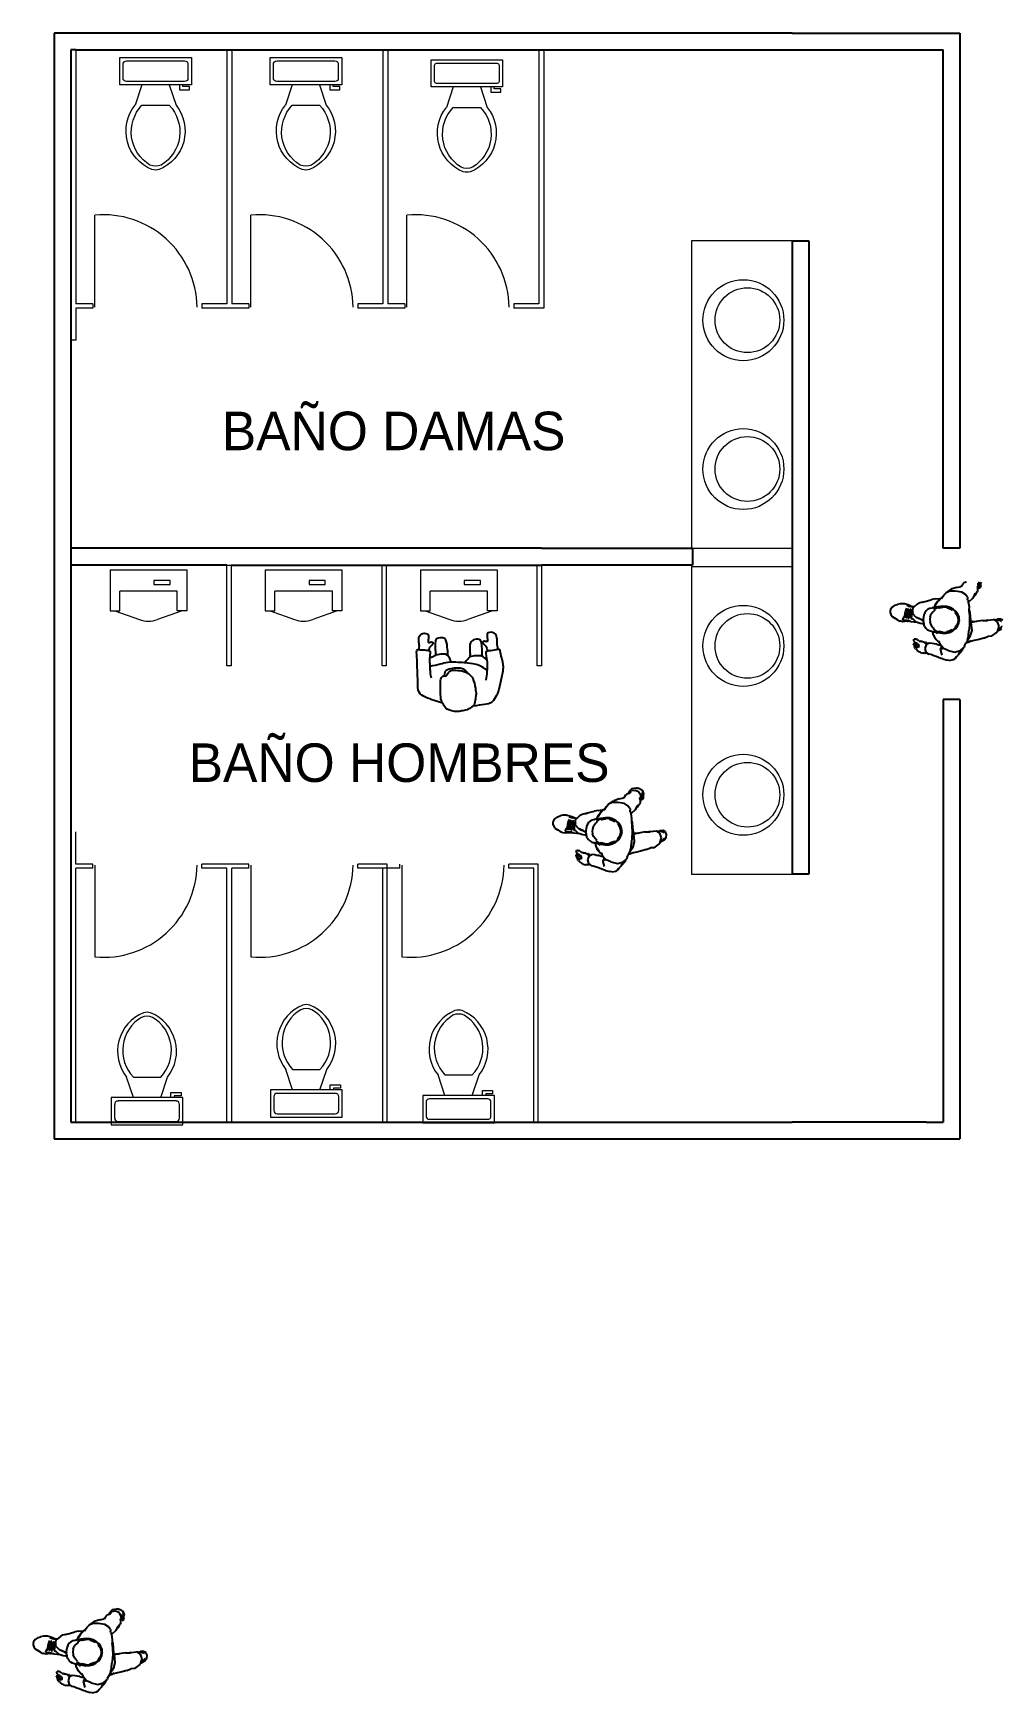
# Model space of a CAD drawing. Header units: millimetres. Extents: x -9564 to 78776, y -25260 to 24346.
# Drawn here: x 72996 to 78776, y -24966 to -15078 of the extents above; entities that cross this region are included whole.
import ezdxf

# ---------------------------------------------------------------- set-up
doc = ezdxf.new("R2010")
doc.units = ezdxf.units.MM
doc.header["$LTSCALE"] = 100
doc.layers.add('A-MOBILIARIO FIJO', color=83, linetype='Continuous', lineweight=5)
for name, color, linetype in [('MUROS', 7, 'Continuous'), ('Personal', 20, 'Continuous'), ('rotulo', 1, 'Continuous')]:
    doc.layers.add(name, color=color, linetype=linetype)

msp = doc.modelspace()

# ---------------------------------------------------------------- texts
at = {"layer": 'rotulo'}
for s, p in [('BAÑO DAMAS', (74120.516, -17562.152, 0.006)), ('BAÑO HOMBRES', (73922.772, -19538.757, 0.006))]:
    msp.add_text(s, height=229.6875, dxfattribs=at).set_placement(p)

# ---------------------------------------------------------------- blocks, each defined once
blk = doc.blocks.new('Toilet - top')
for p, q in [((9.5, -6), (9.5, -2)), ((-10, -8.5), (-8, -8.5)), ((-10, -9.5), (-10, -8.5)), ((-7, -9.5), (-10, -9.5)), ((-8, -8.5), (-8, -8)), ((-7, -8), (-7, -9.5)), ((-4, -8), (-6, -14)), ((4, -8), (6, -14)), ((4, -14), (-4, -14))]:
    blk.add_line(p, q)
blk.add_lwpolyline([(10.5, -8), (10.5, 0), (-10.5, 0), (-10.5, -8)], close=True)
for points in [[(-9.5, -2), (-9.5, -6)], [(8.5, -1), (-8.5, -1)], [(-8.5, -7), (8.5, -7)]]:
    blk.add_lwpolyline(points)
for centre, radius, start, end in [((-8.62, -1.88), 0.884, 81.8699, 188.1301), ((8.62, -1.88), 0.884, 351.8699, 98.1301), ((-8.62, -6.12), 0.884, 171.8699, 278.1301), ((8.62, -6.12), 0.884, 261.8699, 8.1301), ((3.52, -21.58), 12.17, 141.4691, 247.9714), ((4.2, -21.82), 11.33, 136.3677, 238.9468), ((-3.52, -21.58), 12.17, 292.0284, 38.5307), ((-4.2, -21.82), 11.33, 301.053, 43.6321), ((0, -27.88), 4, 245.7318, 294.2682), ((0, -29), 4, 254.8605, 285.1395)]:
    blk.add_arc(centre, radius, start, end)
blk = doc.blocks.new('MINGITORIO')
at = {"layer": 'A-MOBILIARIO FIJO'}
for p, q in [((5.1894, 52.99, 0), (5.1894, 52.7462, 0)), ((5.1894, 52.99, 0), (5.6467, 52.99, 0)), ((5.4503, 52.9276, 0), (5.4503, 52.9035, 0)), ((5.5468, 52.9276, 0), (5.4503, 52.9276, 0)), ((5.4503, 52.9035, 0), (5.5468, 52.9035, 0)), ((5.5468, 52.9035, 0), (5.5468, 52.9276, 0)), ((5.6467, 52.99, 0), (5.6467, 52.7462, 0)), ((5.2466, 52.7462, 0), (5.2466, 52.8637, 0)), ((5.5895, 52.8637, 0), (5.2466, 52.8637, 0)), ((5.5895, 52.7462, 0), (5.5895, 52.8637, 0)), ((5.1894, 52.7462, 0), (5.2466, 52.7462, 0)), ((5.218, 52.7462, 0), (5.3641, 52.694, 0)), ((5.6181, 52.7462, 0), (5.472, 52.694, 0)), ((5.6467, 52.7462, 0), (5.5895, 52.7462, 0))]:
    blk.add_line(p, q, dxfattribs=at)
blk.add_ellipse((5.418, 52.7612, 0), major_axis=(-0.1143, 0), ratio=0.666667, start_param=1.07919, end_param=2.062403, dxfattribs=at)
blk = doc.blocks.new('pa17-16')
for points, knots in [([(5.62, 2.554), (5.619, 2.543), (5.615, 2.525), (5.622, 2.49), (5.635, 2.429), (5.661, 2.406), (5.685, 2.391), (5.732, 2.383), (5.772, 2.384), (5.788, 2.397), (5.802, 2.427), (5.815, 2.416), (5.832, 2.43), (5.838, 2.457), (5.832, 2.504), (5.834, 2.562), (5.814, 2.594), (5.794, 2.628), (5.731, 2.639), (5.704, 2.63), (5.668, 2.626), (5.644, 2.605), (5.623, 2.596), (5.621, 2.567), (5.62, 2.554)], [0, 0, 0, 0, 0.297584, 0.631064, 1.068635, 1.39533, 1.69617, 2.097861, 2.458938, 2.716293, 3.010442, 3.199165, 3.447293, 3.731671, 4.119196, 4.541864, 4.881702, 5.22714, 5.673063, 5.989311, 6.327668, 6.644571, 6.906626, 7.259736, 7.259736, 7.259736, 7.259736]), ([(5.558, 2.439), (5.555, 2.422), (5.552, 2.385), (5.549, 2.333), (5.571, 2.26), (5.543, 2.259), (5.503, 2.253), (5.479, 2.243), (5.478, 2.281), (5.45, 2.344), (5.466, 2.423), (5.478, 2.503), (5.512, 2.58), (5.555, 2.585), (5.608, 2.596), (5.634, 2.6)], [0, 0, 0, 0, 0.404899, 0.829805, 1.276298, 1.516647, 1.885942, 2.122553, 2.418487, 2.881882, 3.382407, 3.897515, 4.613825, 5.020942, 5.393355, 5.393355, 5.393355, 5.393355]), ([(5.82, 2.585), (5.837, 2.582), (5.882, 2.567), (5.976, 2.542), (5.972, 2.461), (5.979, 2.393), (5.981, 2.315), (5.989, 2.261), (5.969, 2.266), (5.94, 2.266), (5.906, 2.267), (5.901, 2.281), (5.909, 2.318), (5.901, 2.361), (5.902, 2.401), (5.896, 2.424), (5.893, 2.435)], [6.682038, 6.682038, 6.682038, 6.682038, 7.076266, 7.806153, 8.304227, 8.77662, 9.284333, 9.649979, 9.844608, 10.160206, 10.472731, 10.661147, 10.998544, 11.371438, 11.724832, 12.051545, 12.051545, 12.051545, 12.051545]), ([(5.552, 2.381), (5.573, 2.365), (5.622, 2.34), (5.692, 2.338), (5.795, 2.332), (5.838, 2.352), (5.881, 2.361), (5.902, 2.366)], [0, 0, 0, 0, 0.49262, 0.970296, 1.525877, 1.91054, 2.357805, 2.357805, 2.357805, 2.357805]), ([(5.555, 2.321), (5.56, 2.315), (5.571, 2.304), (5.589, 2.292), (5.625, 2.291), (5.661, 2.297), (5.673, 2.315), (5.686, 2.33), (5.691, 2.338)], [0, 0, 0, 0, 0.262594, 0.520609, 0.853848, 1.185107, 1.43842, 1.738028, 1.738028, 1.738028, 1.738028]), ([(5.672, 2.399), (5.675, 2.395), (5.684, 2.383), (5.704, 2.372), (5.735, 2.37), (5.774, 2.373), (5.809, 2.387), (5.812, 2.401), (5.814, 2.42)], [0.121052, 0.121052, 0.121052, 0.121052, 0.297289, 0.584433, 0.895396, 1.26174, 1.600834, 1.760925, 1.760925, 1.760925, 1.760925]), ([(5.771, 2.336), (5.774, 2.331), (5.779, 2.32), (5.795, 2.295), (5.815, 2.285), (5.861, 2.291), (5.884, 2.306), (5.899, 2.312), (5.906, 2.315)], [0, 0, 0, 0, 0.233477, 0.532145, 0.79329, 1.163492, 1.458071, 1.725911, 1.725911, 1.725911, 1.725911]), ([(5.491, 2.248), (5.494, 2.237), (5.498, 2.215), (5.497, 2.181), (5.512, 2.145), (5.557, 2.147), (5.563, 2.168), (5.55, 2.213), (5.575, 2.2), (5.591, 2.209), (5.574, 2.226), (5.562, 2.234), (5.556, 2.252), (5.556, 2.26)], [0, 0, 0, 0, 0.324329, 0.654038, 0.980089, 1.31306, 1.562526, 1.890179, 2.123217, 2.319335, 2.559559, 2.78492, 3.066636, 3.066636, 3.066636, 3.066636]), ([(5.587, 2.295), (5.587, 2.288), (5.587, 2.267), (5.588, 2.187), (5.635, 2.19), (5.667, 2.213), (5.661, 2.262), (5.66, 2.288), (5.661, 2.301)], [0.078483, 0.078483, 0.078483, 0.078483, 0.321516, 0.797556, 1.122606, 1.448668, 1.830958, 2.166281, 2.166281, 2.166281, 2.166281]), ([(5.794, 2.299), (5.795, 2.286), (5.798, 2.261), (5.804, 2.2), (5.826, 2.187), (5.867, 2.191), (5.876, 2.212), (5.872, 2.261), (5.871, 2.286), (5.871, 2.298)], [0, 0, 0, 0, 0.353805, 0.775896, 1.041599, 1.377968, 1.615337, 2.001902, 2.313716, 2.313716, 2.313716, 2.313716]), ([(5.971, 2.265), (5.97, 2.255), (5.969, 2.234), (5.979, 2.202), (5.967, 2.164), (5.922, 2.163), (5.913, 2.183), (5.923, 2.229), (5.899, 2.213), (5.882, 2.221), (5.898, 2.24), (5.908, 2.248), (5.912, 2.262), (5.913, 2.268)], [0.038839, 0.038839, 0.038839, 0.038839, 0.324329, 0.654038, 0.980089, 1.31306, 1.562526, 1.890179, 2.123217, 2.319335, 2.559559, 2.78492, 2.989829, 2.989829, 2.989829, 2.989829])]:
    blk.add_open_spline(points, degree=3, knots=knots)

# ---------------------------------------------------------------- linework, layer by layer
at = {"layer": 'A-MOBILIARIO FIJO'}
for p, q in [((73220.776, -15177.59, 0.006), (73220.776, -16906.476, -0.003)), ((73250.776, -15177.59, 0.006), (73250.776, -16690.355, -0.002)), ((74150.776, -15177.59, -0.001), (74150.776, -16690.355, -0.001)), ((74180.776, -15177.59, -0.001), (74180.776, -16690.355, -0.001)), ((75080.776, -15177.59, -0.002), (75080.776, -16690.355, -0.002)), ((75110.776, -15177.59, -0.002), (75110.776, -16690.355, -0.002)), ((76010.776, -15177.59, -0.002), (76010.776, -16690.355, -0.002)), ((76040.776, -15177.59, -0.002), (76040.776, -16715.355, -0.002)), ((73363.595, -16709.05, 0.001), (73363.595, -16161.655, 0.001)), ((74293.595, -16709.05, 0.001), (74293.595, -16161.655, 0.001)), ((75223.595, -16709.05, 0.001), (75223.595, -16161.655, 0.001)), ((73350.776, -16690.355, 0), (73250.776, -16690.355, 0)), ((73350.776, -16690.355, 0), (73350.776, -16715.355, 0)), ((74280.776, -16690.355, 0), (74180.776, -16690.355, 0)), ((74280.776, -16690.355, 0), (74280.776, -16715.355, 0)), ((75210.776, -16690.355, 0), (75110.776, -16690.355, 0)), ((73250.776, -16715.355, -0.002), (73250.776, -16906.476, -0.003)), ((73350.776, -16715.355, 0), (73250.776, -16715.355, 0)), ((74280.776, -16715.355, 0), (74000.776, -16715.355, 0)), ((73250.776, -16906.476, -0.003), (73220.776, -16906.476, -0.003)), ((73220.776, -21565.361, 0.014), (73220.776, -19836.476, 0.005)), ((73250.776, -20027.596, 0.006), (73250.776, -19836.476, 0.005)), ((73350.776, -20027.596, 0.008), (73250.776, -20027.596, 0.008)), ((73250.776, -21565.361, 0.014), (73250.776, -20052.596, 0.006)), ((73350.776, -20052.596, 0.008), (73250.776, -20052.596, 0.008)), ((73350.776, -20052.596, 0.008), (73350.776, -20027.596, 0.008)), ((73363.595, -20033.901, 0.009), (73363.595, -20581.296, 0.009)), ((74280.776, -20027.596, 0.008), (74000.776, -20027.596, 0.008)), ((74150.776, -21565.361, 0.006), (74150.776, -20052.596, 0.006)), ((74180.776, -21565.361, 0.006), (74180.776, -20052.596, 0.006)), ((74280.776, -20052.596, 0.008), (74180.776, -20052.596, 0.008)), ((74280.776, -20052.596, 0.008), (74280.776, -20027.596, 0.008)), ((74293.595, -20033.901, 0.009), (74293.595, -20581.296, 0.009)), ((75080.776, -21565.361, 0.006), (75080.776, -20052.596, 0.006)), ((75080.776, -21565.361, 0.013), (75080.776, -20052.596, 0.013)), ((75180.776, -20052.596, 0.014), (75080.776, -20052.596, 0.014)), ((75105.776, -21565.361, 0.006), (75105.776, -20027.596, 0.006)), ((75180.776, -20052.596, 0.014), (75180.776, -20027.596, 0.014)), ((75193.595, -20033.901, 0.015), (75193.595, -20581.296, 0.015)), ((75980.776, -21565.361, 0.013), (75980.776, -20052.596, 0.013)), ((76005.776, -21565.361, 0.013), (76005.776, -20027.596, 0.013)), ((74180.776, -21565.361, 0.006), (74150.776, -21565.361, 0.006))]:
    msp.add_line(p, q, dxfattribs=at)
for points, elevation in [([(76919.58, -16315.355), (76919.58, -18146.476), (77519.58, -18146.476), (77519.58, -16315.355)], 0.02), ([(74150.776, -18246.476), (74175.776, -18246.476), (74175.776, -18846.476), (74150.776, -18846.476)], 0.014), ([(75075.776, -18246.476), (75100.776, -18246.476), (75100.776, -18846.476), (75075.776, -18846.476)], 0.014), ([(76000.776, -18246.476), (76025.776, -18246.476), (76025.776, -18846.476), (76000.776, -18846.476)], 0.014), ([(76919.58, -18256.033), (76919.58, -20087.154), (77519.58, -20087.154), (77519.58, -18256.033)], 0.04)]:
    msp.add_lwpolyline(points, close=True, dxfattribs=dict(at, elevation=elevation))
for points, elevation in [([(74150.776, -16690.355), (74000.776, -16690.355)], 0), ([(74000.776, -16690.355), (74000.776, -16715.355)], 0), ([(75080.776, -16690.355), (74930.776, -16690.355)], 0), ([(75210.776, -16690.355), (75210.776, -16715.355), (74930.776, -16715.355)], 0), ([(74930.776, -16690.355), (74930.776, -16715.355)], 0), ([(76010.776, -16690.355), (75860.776, -16690.355)], 0), ([(75860.776, -16690.355), (75860.776, -16715.355)], 0), ([(76040.776, -16715.355), (75860.776, -16715.355)], 0), ([(74000.776, -20052.596), (74000.776, -20027.596)], 0.008), ([(74150.776, -20052.596), (74000.776, -20052.596)], 0.008), ([(75105.776, -20027.596), (74930.776, -20027.596)], 0.008), ([(74930.776, -20052.596), (74930.776, -20027.596)], 0.008), ([(75080.776, -20052.596), (74930.776, -20052.596)], 0.008), ([(76005.776, -20027.596), (75830.776, -20027.596)], 0.014), ([(75830.776, -20052.596), (75830.776, -20027.596)], 0.014), ([(75980.776, -20052.596), (75830.776, -20052.596)], 0.014)]:
    msp.add_lwpolyline(points, dxfattribs=dict(at, elevation=elevation))
for centre, radius in [((77229.163, -16787.493, 0.038), 241.312), ((77253.294, -16787.493, 0.038), 193.049), ((77229.163, -17674.338, 0.038), 241.312), ((77253.294, -17674.338, 0.038), 193.049), ((77229.163, -18728.171, 0.059), 241.312), ((77253.294, -18728.171, 0.059), 193.049), ((77229.163, -19615.016, 0.059), 241.312), ((77253.294, -19615.016, 0.059), 193.049)]:
    msp.add_circle(centre, radius, dxfattribs=at)
for centre, start, end in [((73414.085, -16718.592, 0.001), 0.9776334, 95.1801313), ((74344.085, -16718.592, 0.001), 0.9776334, 95.1801313), ((75274.085, -16718.592, 0.001), 0.9776334, 95.1801313), ((73414.085, -20024.359, 0.009), 264.8198687, 359.0223666), ((74344.085, -20024.359, 0.009), 264.8198687, 359.0223666), ((75244.085, -20024.359, 0.015), 264.8198687, 359.0223666)]:
    msp.add_arc(centre, 559.221, start, end, dxfattribs=at)
at = {"layer": 'MUROS', "color": 0}
for p, q in [((73221.502, -15077.59, 0.006), (73121.502, -15077.59, 0.006)), ((73121.502, -15077.59, 0.006), (73121.502, -21565.361, 0.014)), ((77519.58, -15077.59, 0.006), (73221.502, -15077.59, 0.006)), ((77519.58, -15077.59, 0.006), (78419.58, -15077.59, 0.006)), ((78419.58, -15077.59, 0.006), (78519.58, -15077.59, 0.006)), ((78519.58, -15077.59, 0.006), (78519.58, -18146.476, 0.006)), ((73220.776, -15177.59, 0.006), (73220.776, -21565.361, 0.014)), ((73250.776, -15177.59, 0.006), (73220.776, -15177.59, 0.006)), ((73250.776, -15177.59, 0.006), (76859.954, -15177.59, 0.006)), ((76859.954, -15177.59, 0.006), (77519.58, -15177.59, 0.006)), ((77519.58, -15177.59, 0.006), (78319.58, -15177.59, 0.006)), ((78319.58, -15177.59, 0.006), (78419.58, -15177.59, 0.006)), ((78419.58, -18146.476, 0.006), (78419.58, -15177.59, 0.006)), ((77519.58, -16315.355, 0.02), (77519.58, -20087.154, 0.016)), ((77519.58, -16315.355, 0.02), (77619.58, -16315.355, 0.02)), ((77619.58, -16315.355, 0.02), (77619.58, -20087.154, 0.02)), ((76025.776, -18146.476, 0.013), (73220.776, -18146.476, 0.01)), ((76025.776, -18146.476, 0.013), (76925.776, -18146.476, 0.013)), ((76925.776, -18146.476, 0.013), (76925.776, -18246.476, 0.013)), ((78519.58, -18146.476, 0.006), (78419.58, -18146.476, 0.006)), ((74150.776, -18246.476, 0.014), (73220.776, -18246.476, 0.01)), ((74175.776, -18246.476, 0.014), (76025.776, -18246.476, 0.014)), ((76925.776, -18246.476, 0.013), (76025.776, -18246.476, 0.014)), ((78419.58, -19046.476, 0.006), (78419.58, -21565.361, 0.006)), ((78519.58, -19046.476, 0.006), (78419.58, -19046.476, 0.006)), ((78519.58, -19046.476, 0.006), (78519.58, -21665.361, 0.014)), ((77619.58, -20087.154, 0.02), (77519.58, -20087.154, 0.016)), ((73121.502, -21565.361, 0.014), (73121.502, -21665.361, 0.014)), ((73220.776, -21565.361, 0.014), (76859.954, -21565.361, 0.014)), ((76859.954, -21565.361, 0.014), (77519.58, -21565.361, 0.014)), ((78319.58, -21565.361, 0.006), (77519.58, -21565.361, 0.014)), ((78319.58, -21565.361, 0.006), (78419.58, -21565.361, 0.006)), ((73121.502, -21665.361, 0.014), (77519.58, -21665.361, 0.014)), ((77519.58, -21665.361, 0.014), (78419.58, -21665.361, 0.014)), ((78419.58, -21665.361, 0.014), (78519.58, -21665.361, 0.014))]:
    msp.add_line(p, q, dxfattribs=at)
at = {"layer": 'Personal'}
for p, q in [((78474.314, -18388.295), (78465.713, -18391.947)), ((78500.486, -18379.958), (78474.314, -18388.295)), ((78500.486, -18379.958), (78508.157, -18378.278)), ((78508.157, -18378.278), (78521.237, -18375.739)), ((78521.605, -18375.62), (78521.237, -18375.739)), ((78534.32, -18371.515), (78521.605, -18375.62)), ((78521.86, -18375.485), (78521.605, -18375.62)), ((78527.853, -18371.947), (78521.86, -18375.485)), ((78532.884, -18366.717), (78527.853, -18371.947)), ((78538.097, -18358.181), (78532.884, -18366.717)), ((78543.689, -18352.739), (78538.097, -18358.181)), ((78551.425, -18349.954), (78543.689, -18352.739)), ((78555.124, -18348.954), (78551.425, -18349.954)), ((78556.967, -18346.579), (78555.124, -18348.954)), ((78555.976, -18348.723), (78555.124, -18348.954)), ((78557.857, -18348.214), (78555.976, -18348.723)), ((78624.084, -18375.927), (78624.089, -18379.137)), ((78624.089, -18379.137), (78624.432, -18378.134)), ((78624.089, -18379.137), (78624.091, -18380.749)), ((78624.624, -18379.342), (78624.091, -18380.749)), ((78624.091, -18380.749), (78624.093, -18382.05)), ((78624.093, -18382.05), (78624.776, -18388.026)), ((78624.335, -18378.306), (78624.432, -18378.134)), ((78624.432, -18378.134), (78625.982, -18373.598)), ((78624.776, -18388.026), (78624.603, -18395.514)), ((78624.624, -18379.342), (78628.113, -18373.905)), ((78626.433, -18374.573), (78624.624, -18379.342)), ((78626.433, -18374.573), (78625.982, -18373.598)), ((78628.113, -18373.905), (78626.433, -18374.573)), ((78626.937, -18354.875), (78627.333, -18361.28)), ((78627.333, -18361.28), (78629.051, -18359.122)), ((78627.333, -18361.28), (78627.89, -18370.296)), ((78628.158, -18370.082), (78627.89, -18370.296)), ((78627.89, -18370.296), (78628.113, -18373.905)), ((78628.158, -18370.082), (78630.37, -18366.907)), ((78629.051, -18359.122), (78630.354, -18357.568)), ((78630.354, -18357.568), (78631.907, -18355.717)), ((78630.354, -18357.568), (78630.591, -18358.788)), ((78630.949, -18364.262), (78630.37, -18366.907)), ((78630.591, -18358.788), (78630.949, -18364.262)), ((78630.806, -18373.189), (78630.731, -18377.373)), ((78630.731, -18377.373), (78630.824, -18379.991)), ((78630.731, -18377.373), (78630.824, -18377.73)), ((78631.461, -18366.348), (78630.806, -18373.189)), ((78630.824, -18379.991), (78631.628, -18382.275)), ((78631.627, -18364.019), (78631.461, -18366.348)), ((78631.66, -18360.776), (78631.627, -18364.019)), ((78634.631, -18384.294), (78631.628, -18382.275)), ((78631.907, -18355.717), (78631.66, -18360.776)), ((78631.66, -18360.776), (78631.714, -18364.584)), ((78632.25, -18366.804), (78631.714, -18364.584)), ((78631.907, -18355.717), (78633.758, -18353.509)), ((78633.758, -18353.509), (78636.778, -18347.141)), ((78637.476, -18384.681), (78634.631, -18384.294)), ((78639.657, -18384.023), (78637.476, -18384.681)), ((78641.695, -18381.591), (78639.657, -18384.023)), ((78641.695, -18381.591), (78642.959, -18377.555)), ((78643.361, -18375.013), (78642.959, -18377.555)), ((78644.229, -18368.696), (78643.361, -18375.013)), ((78644.229, -18368.696), (78644.718, -18363.974)), ((78644.615, -18364.133), (78644.694, -18363.289)), ((78644.694, -18363.289), (78645.33, -18356.509)), ((78644.694, -18363.289), (78644.718, -18363.974)), ((78645.33, -18356.509), (78645.643, -18352.714)), ((78646.011, -18347.689), (78645.643, -18352.714)), ((78132.805, -18485.682), (78115.877, -18497.539)), ((78132.805, -18485.682), (78148.66, -18480.64)), ((78164.602, -18477.486), (78148.66, -18480.64)), ((78183.651, -18476.767), (78164.602, -18477.486)), ((78189.698, -18478.278), (78183.651, -18476.767)), ((78189.698, -18478.278), (78186.741, -18477.594)), ((78203.904, -18481.56), (78189.698, -18478.278)), ((78203.087, -18486.267), (78223.487, -18493.448)), ((78225.56, -18488.559), (78203.904, -18481.56)), ((78225.56, -18488.559), (78242.914, -18493.866)), ((78267.987, -18476.525), (78247.507, -18495.659)), ((78267.987, -18476.525), (78280.476, -18470.027)), ((78280.476, -18470.027), (78320.446, -18461.435)), ((78297.438, -18467.856), (78320.446, -18461.435)), ((78320.446, -18461.435), (78353.117, -18452.316)), ((78375.402, -18448.137), (78353.117, -18452.316)), ((78374.857, -18476.959), (78364.209, -18500.339)), ((78386.983, -18464.547), (78373.209, -18485.945)), ((78394.923, -18455.125), (78374.857, -18476.959)), ((78375.402, -18448.137), (78399.333, -18445.525)), ((78398.766, -18452.715), (78386.983, -18464.547)), ((78394.923, -18455.125), (78386.983, -18464.547)), ((78398.766, -18452.715), (78394.923, -18455.125)), ((78405.817, -18445.635), (78398.766, -18452.715)), ((78399.333, -18445.525), (78405.817, -18445.635)), ((78407.989, -18443.455), (78405.817, -18445.635)), ((78407.989, -18443.455), (78414.092, -18440.183)), ((78409.646, -18446.176), (78414.092, -18440.183)), ((78414.092, -18440.183), (78424.823, -18425.717)), ((78424.823, -18425.717), (78437.77, -18411.869)), ((78437.77, -18411.869), (78465.713, -18391.947)), ((78459.444, -18401.995), (78437.77, -18411.869)), ((78492.443, -18401.268), (78459.444, -18401.995)), ((78531.373, -18407.705), (78492.443, -18401.268)), ((78552.645, -18421.671), (78531.373, -18407.705)), ((78563.696, -18436.348), (78552.645, -18421.671)), ((78563.696, -18436.348), (78565.076, -18438.241)), ((78565.076, -18438.241), (78565.234, -18447.551)), ((78566.898, -18456.644), (78565.234, -18447.551)), ((78566.898, -18456.644), (78571.446, -18467.146)), ((78596.162, -18444.213), (78571.446, -18467.146)), ((78571.446, -18467.146), (78571.92, -18468.241)), ((78576.296, -18496.953), (78571.92, -18468.241)), ((78601.392, -18434.406), (78596.162, -18444.213)), ((78601.539, -18434.077), (78601.392, -18434.406)), ((78606.673, -18422.55), (78601.539, -18434.077)), ((78601.539, -18434.077), (78604.594, -18431.882)), ((78604.594, -18431.882), (78610.11, -18426.944)), ((78611.652, -18416.21), (78606.673, -18422.55)), ((78610.11, -18426.944), (78623.374, -18406.822)), ((78625.172, -18400.374), (78623.374, -18406.822)), ((78624.603, -18395.514), (78625.172, -18400.374)), ((78106.798, -18511.6), (78104.017, -18520.455)), ((78104.017, -18520.455), (78104.182, -18529.619)), ((78104.182, -18529.619), (78108.346, -18540.099)), ((78115.877, -18497.539), (78106.798, -18511.6)), ((78108.346, -18540.099), (78116.713, -18553.475)), ((78116.713, -18553.475), (78131.875, -18563.453)), ((78147, -18572.481), (78131.875, -18563.453)), ((78147, -18572.481), (78162.411, -18580.249)), ((78165.033, -18581.176), (78162.411, -18580.249)), ((78180.733, -18584.206), (78165.033, -18581.176)), ((78180.08, -18571.481), (78182.505, -18560.531)), ((78183.99, -18575.892), (78180.08, -18571.481)), ((78205.108, -18581.491), (78180.733, -18584.206)), ((78185.295, -18553.778), (78182.505, -18560.531)), ((78203.713, -18576.18), (78183.99, -18575.892)), ((78185.295, -18553.778), (78189.436, -18554.372)), ((78188.608, -18561.255), (78188.166, -18563.606)), ((78188.166, -18563.606), (78188.4, -18563.662)), ((78189.436, -18554.372), (78188.608, -18561.255)), ((78189.944, -18550.14), (78189.436, -18554.372)), ((78192.204, -18532.098), (78189.944, -18550.14)), ((78197.103, -18513.971), (78192.204, -18532.098)), ((78192.224, -18554.523), (78199.499, -18554.717)), ((78193.022, -18549.96), (78192.487, -18553.737)), ((78195.075, -18532.378), (78193.022, -18549.96)), ((78195.222, -18550.119), (78194.712, -18551.811)), ((78199.665, -18515.087), (78195.075, -18532.378)), ((78197.771, -18539.909), (78195.222, -18550.119)), ((78200.969, -18504.096), (78197.103, -18513.971)), ((78198.428, -18537.22), (78197.771, -18539.909)), ((78198.373, -18535.667), (78199.483, -18522.866)), ((78198.373, -18535.667), (78198.428, -18537.22)), ((78198.428, -18537.22), (78198.658, -18543.713)), ((78198.658, -18543.713), (78198.821, -18548.309)), ((78198.821, -18548.309), (78199.499, -18554.717)), ((78199.483, -18522.866), (78200.613, -18514.704)), ((78199.499, -18554.717), (78200.144, -18560.814)), ((78201.774, -18509.791), (78199.665, -18515.087)), ((78200.144, -18560.814), (78200.85, -18563.529)), ((78200.856, -18532.199), (78200.568, -18535.265)), ((78200.568, -18535.265), (78200.608, -18536.078)), ((78200.608, -18536.078), (78201.17, -18547.398)), ((78201.726, -18502.63), (78200.969, -18504.096)), ((78201.328, -18527.188), (78200.971, -18527.919)), ((78201.17, -18547.398), (78201.98, -18554.519)), ((78205.782, -18518.071), (78201.328, -18527.188)), ((78201.66, -18523.659), (78201.328, -18527.188)), ((78201.66, -18523.659), (78202.212, -18520.657)), ((78201.979, -18554.696), (78209.875, -18554.391)), ((78202.219, -18556.623), (78202.494, -18559.045)), ((78202.414, -18529.74), (78202.433, -18529.668)), ((78207.685, -18519.661), (78202.433, -18529.668)), ((78202.494, -18559.045), (78202.532, -18559.193)), ((78219.257, -18579.963), (78203.713, -18576.18)), ((78205.154, -18545.29), (78203.838, -18551.077)), ((78204.971, -18580.438), (78210.577, -18580.439)), ((78215.332, -18580.874), (78205.108, -18581.491)), ((78207.339, -18539.216), (78205.154, -18545.29)), ((78210.577, -18580.439), (78205.256, -18579.952)), ((78212.11, -18507.973), (78205.782, -18518.071)), ((78209.109, -18525.548), (78207.17, -18537.844)), ((78207.339, -18539.216), (78207.17, -18537.844)), ((78208.074, -18545.182), (78207.339, -18539.216)), ((78213.937, -18510.009), (78207.685, -18519.661)), ((78208.057, -18545.226), (78207.847, -18546.015)), ((78208.057, -18545.226), (78208.074, -18545.182)), ((78208.675, -18550.055), (78208.057, -18545.226)), ((78208.675, -18550.055), (78209.875, -18554.391)), ((78213.082, -18513.254), (78209.109, -18525.548)), ((78209.875, -18554.391), (78212.242, -18562.942)), ((78210.593, -18537.011), (78210.495, -18537.628)), ((78210.622, -18538.643), (78210.495, -18537.628)), ((78211.632, -18530.416), (78210.515, -18532.057)), ((78215.332, -18580.874), (78210.577, -18580.439)), ((78210.622, -18538.643), (78212.151, -18534.716)), ((78211.922, -18549.1), (78210.622, -18538.643)), ((78217.799, -18521.35), (78211.632, -18530.416)), ((78212.288, -18526.248), (78211.632, -18530.416)), ((78211.922, -18549.1), (78213.357, -18554.256)), ((78213.378, -18506.53), (78212.11, -18507.973)), ((78220.706, -18522.842), (78212.151, -18534.716)), ((78212.242, -18562.942), (78214.634, -18565.831)), ((78213.377, -18522.593), (78212.288, -18526.248)), ((78213.082, -18513.254), (78213.311, -18512.52)), ((78213.357, -18554.256), (78216.079, -18554.151)), ((78213.357, -18554.256), (78215.216, -18560.938)), ((78213.937, -18510.009), (78214.306, -18509.645)), ((78215.031, -18517.039), (78214.056, -18520.311)), ((78214.634, -18565.831), (78215.378, -18565.739)), ((78215.216, -18560.938), (78216.88, -18563.036)), ((78227.947, -18582.028), (78215.332, -18580.874)), ((78215.378, -18565.739), (78217.892, -18565.384)), ((78215.38, -18565.692), (78215.378, -18565.739)), ((78216.079, -18554.151), (78227.124, -18555.579)), ((78216.88, -18563.036), (78217.276, -18563.543)), ((78220.717, -18543.531), (78217.364, -18552.489)), ((78226.324, -18510.45), (78217.799, -18521.35)), ((78217.892, -18565.384), (78217.904, -18564.213)), ((78219.257, -18579.963), (78227.947, -18582.028)), ((78225.408, -18517.145), (78220.706, -18522.842)), ((78223.322, -18540.097), (78220.717, -18543.531)), ((78221.664, -18550.249), (78224.019, -18544.589)), ((78223.034, -18538.742), (78223.935, -18525.568)), ((78223.034, -18538.742), (78223.322, -18540.097)), ((78223.322, -18540.097), (78224.221, -18544.33)), ((78243.661, -18499.252), (78223.487, -18493.448)), ((78225.408, -18517.145), (78223.935, -18525.568)), ((78224.221, -18544.33), (78224.019, -18544.589)), ((78224.221, -18544.33), (78225.674, -18551.165)), ((78243.942, -18498.99), (78225.057, -18492.632)), ((78228.881, -18512.937), (78225.408, -18517.145)), ((78225.674, -18551.165), (78227.124, -18555.579)), ((78228.45, -18509.251), (78226.324, -18510.45)), ((78227.124, -18555.579), (78229.652, -18563.275)), ((78227.761, -18535.007), (78227.56, -18538.56)), ((78227.56, -18538.56), (78227.808, -18539.731)), ((78227.807, -18534.183), (78227.653, -18534.387)), ((78234.085, -18525.907), (78227.807, -18534.183)), ((78228.231, -18526.679), (78227.807, -18534.183)), ((78232.18, -18534.127), (78227.808, -18539.731)), ((78227.808, -18539.731), (78230.025, -18550.196)), ((78227.947, -18582.028), (78265.511, -18586.502)), ((78228.465, -18524.89), (78228.231, -18526.679)), ((78228.881, -18512.937), (78230.272, -18512.197)), ((78229.652, -18563.275), (78232.215, -18566.333)), ((78230.025, -18550.196), (78231.879, -18556.193)), ((78239.477, -18527.121), (78231.8, -18540.497)), ((78231.8, -18540.497), (78232.071, -18555.473)), ((78231.879, -18556.193), (78232.149, -18556.228)), ((78231.879, -18556.193), (78232.105, -18556.885)), ((78232.105, -18556.885), (78232.103, -18556.918)), ((78232.103, -18556.918), (78232.179, -18557.166)), ((78237.566, -18527.223), (78232.18, -18534.127)), ((78237.604, -18527.504), (78232.18, -18534.127)), ((78232.215, -18566.333), (78233.073, -18566.523)), ((78233.073, -18566.523), (78236.179, -18566.122)), ((78233.129, -18566.205), (78233.115, -18566.285)), ((78233.631, -18562.048), (78235.087, -18563.439)), ((78239.616, -18520.042), (78234.085, -18525.907)), ((78235.087, -18563.439), (78235.205, -18563.593)), ((78235.205, -18563.593), (78255.542, -18582.984)), ((78236.179, -18566.122), (78236.236, -18565.63)), ((78239.508, -18525.564), (78237.604, -18527.504)), ((78239.301, -18536.081), (78239.477, -18527.121)), ((78260.002, -18557.924), (78239.301, -18536.081)), ((78239.477, -18527.121), (78239.508, -18525.564)), ((78239.508, -18525.564), (78239.616, -18520.042)), ((78239.616, -18520.042), (78239.837, -18508.813)), ((78239.837, -18508.813), (78241.505, -18501.266)), ((78243.661, -18499.252), (78241.505, -18501.266)), ((78242.914, -18493.866), (78247.507, -18495.659)), ((78243.942, -18498.99), (78243.661, -18499.252)), ((78247.35, -18495.805), (78243.942, -18498.99)), ((78247.112, -18495.718), (78247.35, -18495.805)), ((78247.507, -18495.659), (78247.35, -18495.805)), ((78255.542, -18582.984), (78265.511, -18586.502)), ((78260.002, -18557.924), (78261.571, -18558.667)), ((78291.494, -18572.761), (78261.571, -18558.667)), ((78274.762, -18564.984), (78261.571, -18558.667)), ((78265.511, -18586.502), (78283.206, -18592.747)), ((78274.857, -18565.07), (78274.762, -18564.984)), ((78292.688, -18573.568), (78274.762, -18564.984)), ((78292.688, -18573.568), (78301.247, -18576.49)), ((78302.092, -18576.747), (78301.48, -18576.73)), ((78303.061, -18557.392), (78301.621, -18570.706)), ((78301.621, -18570.706), (78302.092, -18576.747)), ((78302.735, -18584.984), (78302.092, -18576.747)), ((78302.735, -18584.984), (78302.737, -18585.047)), ((78302.737, -18585.047), (78304.172, -18594.307)), ((78305.666, -18543.486), (78303.061, -18557.392)), ((78310.861, -18531.016), (78305.666, -18543.486)), ((78318.377, -18520.056), (78310.861, -18531.016)), ((78327.264, -18512.198), (78318.377, -18520.056)), ((78339.463, -18506.076), (78327.264, -18512.198)), ((78354.088, -18502.37), (78339.463, -18506.076)), ((78342.678, -18555.206), (78340.358, -18571.104)), ((78340.358, -18571.104), (78342.127, -18587.07)), ((78348.227, -18602.739), (78342.127, -18587.07)), ((78342.678, -18555.206), (78349.304, -18539.749)), ((78358.892, -18526.757), (78349.304, -18539.749)), ((78354.088, -18502.37), (78354.511, -18502.273)), ((78360.333, -18501.117), (78354.511, -18502.273)), ((78369.42, -18516.348), (78358.892, -18526.757)), ((78364.209, -18500.339), (78360.333, -18501.117)), ((78365.526, -18500.074), (78364.209, -18500.339)), ((78388.948, -18495.993), (78365.526, -18500.074)), ((78367.565, -18509.57), (78369.369, -18508.17)), ((78367.565, -18509.57), (78369.42, -18516.348)), ((78369.369, -18508.17), (78387.808, -18498.861)), ((78387.808, -18498.861), (78389.558, -18499.921)), ((78418.927, -18491.902), (78388.948, -18495.993)), ((78389.558, -18499.921), (78389.512, -18499.941)), ((78389.558, -18499.921), (78395.905, -18503.992)), ((78395.905, -18503.992), (78393.794, -18504.403)), ((78416.758, -18499.941), (78395.905, -18503.992)), ((78416.758, -18499.941), (78418.896, -18495.691)), ((78418.896, -18495.691), (78419.825, -18495.291)), ((78442.073, -18493.403), (78418.927, -18491.902)), ((78419.825, -18495.291), (78440.555, -18496.208)), ((78440.555, -18496.208), (78441.503, -18497.008)), ((78441.503, -18497.008), (78442.89, -18500.823)), ((78461.104, -18498.855), (78442.073, -18493.403)), ((78442.89, -18500.823), (78458.132, -18505.841)), ((78458.132, -18505.841), (78473.763, -18513.414)), ((78480.041, -18508.743), (78461.104, -18498.855)), ((78478.385, -18511.219), (78473.763, -18513.414)), ((78478.385, -18511.219), (78479.86, -18512.011)), ((78479.86, -18512.011), (78494.029, -18524.71)), ((78496.507, -18522.875), (78480.041, -18508.743)), ((78492.294, -18528.768), (78494.029, -18524.71)), ((78492.294, -18528.768), (78501.154, -18542.077)), ((78507.502, -18538.099), (78496.507, -18522.875)), ((78501.154, -18542.077), (78507.256, -18558.175)), ((78508.944, -18573.996), (78506.71, -18589.744)), ((78507.256, -18558.175), (78508.944, -18573.996)), ((78514.602, -18556.356), (78507.502, -18538.099)), ((78513.989, -18592.111), (78515.627, -18580.923)), ((78515.914, -18568.134), (78514.602, -18556.356)), ((78515.627, -18580.923), (78515.783, -18579.859)), ((78516.391, -18580.763), (78515.627, -18580.923)), ((78515.783, -18579.859), (78515.948, -18578.729)), ((78515.783, -18579.859), (78516.531, -18579.7)), ((78515.914, -18568.134), (78516.598, -18568.31)), ((78516.031, -18569.181), (78515.914, -18568.134)), ((78515.948, -18578.729), (78516.599, -18574.281)), ((78516.531, -18579.7), (78515.948, -18578.729)), ((78516.707, -18569.357), (78516.031, -18569.181)), ((78516.15, -18570.252), (78516.031, -18569.181)), ((78516.15, -18570.252), (78516.707, -18569.357)), ((78516.599, -18574.281), (78516.15, -18570.252)), ((78516.531, -18579.7), (78516.391, -18580.763)), ((78516.598, -18568.31), (78516.707, -18569.357)), ((78575.464, -18525.711), (78575.906, -18510.427)), ((78575.464, -18525.711), (78576.77, -18554.313)), ((78575.906, -18510.427), (78576.296, -18496.953)), ((78579.869, -18519.831), (78575.906, -18510.427)), ((78577.896, -18581.661), (78576.325, -18609.457)), ((78576.77, -18554.313), (78576.991, -18559.694)), ((78577.48, -18551.238), (78576.991, -18559.694)), ((78576.991, -18559.694), (78577.896, -18581.661)), ((78582.187, -18549.854), (78579.869, -18519.831)), ((78585.063, -18577.45), (78582.187, -18549.854)), ((78586.158, -18583.989), (78585.063, -18577.45)), ((78586.158, -18583.989), (78597.137, -18581.729)), ((78587.001, -18589.022), (78586.158, -18583.989)), ((78616.175, -18583.496), (78587.001, -18589.022)), ((78589.789, -18605.663), (78587.001, -18589.022)), ((78597.137, -18581.729), (78616.175, -18583.496)), ((78617.077, -18583.325), (78616.175, -18583.496)), ((78654.305, -18576.185), (78617.077, -18583.325)), ((78654.305, -18576.185), (78679.388, -18575.936)), ((78686.117, -18574.665), (78679.388, -18575.936)), ((78679.388, -18575.936), (78684.902, -18575.882)), ((78686.117, -18574.665), (78720.864, -18570.309)), ((78726.335, -18573.563), (78720.864, -18570.309)), ((78726.335, -18573.563), (78743.362, -18569.468)), ((78726.61, -18573.727), (78726.335, -18573.563)), ((78726.61, -18573.727), (78740.709, -18570.934)), ((78727.54, -18574.28), (78726.61, -18573.727)), ((78733.274, -18574.09), (78727.54, -18574.28)), ((78743.453, -18583.745), (78727.54, -18574.28)), ((78752.418, -18574.764), (78733.274, -18574.09)), ((78762.34, -18568.398), (78743.362, -18569.468)), ((78753.666, -18611.948), (78743.453, -18583.745)), ((78752.418, -18574.764), (78754.615, -18574.891)), ((78766.878, -18580.464), (78754.615, -18574.891)), ((78775.77, -18575.556), (78762.34, -18568.398)), ((78766.878, -18580.464), (78768.415, -18581.308)), ((78244.75, -18692.66), (78246.948, -18687.67)), ((78246.948, -18687.67), (78249.229, -18687.029)), ((78249.229, -18687.029), (78247.263, -18687.781)), ((78251.928, -18685.995), (78249.229, -18687.029)), ((78251.928, -18685.995), (78255.648, -18686.421)), ((78255.648, -18686.421), (78258.898, -18687.533)), ((78258.898, -18687.533), (78261.399, -18688.428)), ((78283.206, -18592.747), (78296.014, -18594.521)), ((78296.014, -18594.521), (78304.172, -18594.307)), ((78304.172, -18594.307), (78304.743, -18598.018)), ((78309.873, -18611.412), (78304.743, -18598.018)), ((78309.873, -18611.412), (78316.632, -18621.879)), ((78316.632, -18621.879), (78325.48, -18630.171)), ((78325.48, -18630.171), (78337.232, -18636.557)), ((78325.48, -18630.171), (78325.72, -18630.395)), ((78325.72, -18630.395), (78337.232, -18636.557)), ((78337.232, -18636.557), (78350.709, -18640.393)), ((78337.639, -18636.723), (78337.232, -18636.557)), ((78337.639, -18636.723), (78351.155, -18640.603)), ((78357.359, -18616.063), (78348.227, -18602.739)), ((78350.709, -18640.393), (78363.066, -18643.353)), ((78351.155, -18640.603), (78356.596, -18641.893)), ((78356.596, -18641.893), (78358.364, -18655.513)), ((78356.596, -18641.893), (78363.422, -18643.511)), ((78367.529, -18626.841), (78357.359, -18616.063)), ((78358.364, -18655.513), (78369.816, -18682.244)), ((78386.329, -18648.149), (78363.066, -18643.353)), ((78363.422, -18643.511), (78378.815, -18646.648)), ((78365.429, -18633.707), (78367.529, -18626.841)), ((78367.186, -18634.874), (78365.429, -18633.707)), ((78366.75, -18671.381), (78379.153, -18690.119)), ((78385.311, -18644.785), (78367.186, -18634.874)), ((78369.816, -18682.244), (78389.553, -18702.202)), ((78378.815, -18646.648), (78378.939, -18653.164)), ((78378.815, -18646.648), (78386.329, -18648.149)), ((78378.939, -18653.164), (78389.337, -18648.696)), ((78387.089, -18644.174), (78385.311, -18644.785)), ((78416.17, -18653.191), (78386.329, -18648.149)), ((78386.329, -18648.149), (78386.669, -18648.249)), ((78386.669, -18648.249), (78389.337, -18648.696)), ((78387.089, -18644.174), (78393.578, -18640.093)), ((78389.337, -18648.696), (78416.17, -18653.191)), ((78393.578, -18640.093), (78414.282, -18644.87)), ((78414.282, -18644.87), (78416.264, -18649.357)), ((78416.17, -18653.191), (78439.351, -18652.49)), ((78416.17, -18653.191), (78416.308, -18653.228)), ((78417.189, -18649.563), (78416.264, -18649.357)), ((78416.308, -18653.228), (78439.31, -18652.531)), ((78437.93, -18649.376), (78417.189, -18649.563)), ((78438.906, -18648.819), (78437.93, -18649.376)), ((78440.423, -18644.876), (78438.906, -18648.819)), ((78439.31, -18652.531), (78439.351, -18652.49)), ((78439.351, -18652.49), (78458.562, -18647.7)), ((78439.351, -18652.49), (78458.464, -18647.777)), ((78455.819, -18640.387), (78440.423, -18644.876)), ((78471.695, -18633.351), (78455.819, -18640.387)), ((78458.464, -18647.777), (78458.562, -18647.7)), ((78458.562, -18647.7), (78466.912, -18643.722)), ((78466.934, -18643.718), (78466.912, -18643.722)), ((78466.934, -18643.718), (78473.93, -18640.365)), ((78471.064, -18642.861), (78466.934, -18643.718)), ((78473.93, -18640.365), (78471.064, -18642.861)), ((78471.695, -18633.351), (78476.245, -18635.881)), ((78473.959, -18640.34), (78473.93, -18640.365)), ((78473.959, -18640.34), (78477.705, -18638.555)), ((78477.751, -18634.683), (78476.245, -18635.881)), ((78477.705, -18638.555), (78477.749, -18638.52)), ((78477.832, -18638.48), (78477.749, -18638.52)), ((78477.751, -18634.683), (78492.336, -18622.955)), ((78477.832, -18638.48), (78482.417, -18634.811)), ((78482.417, -18634.811), (78494.769, -18624.926)), ((78482.417, -18634.811), (78494.654, -18625.087)), ((78500.066, -18605.641), (78490.747, -18618.632)), ((78492.336, -18622.955), (78490.747, -18618.632)), ((78491.749, -18621.982), (78491.679, -18622.112)), ((78491.679, -18622.112), (78491.761, -18622.001)), ((78491.793, -18622.303), (78491.867, -18622.177)), ((78494.654, -18625.087), (78494.769, -18624.926)), ((78494.769, -18624.926), (78506.261, -18610.095)), ((78494.769, -18624.926), (78506.149, -18610.316)), ((78506.71, -18589.744), (78500.066, -18605.641)), ((78506.261, -18610.095), (78506.149, -18610.316)), ((78506.261, -18610.095), (78509.605, -18602.313)), ((78509.605, -18602.313), (78513.929, -18592.302)), ((78513.989, -18592.111), (78513.929, -18592.302)), ((78565.754, -18691.847), (78571.286, -18668.417)), ((78566.229, -18691.388), (78584.038, -18665.698)), ((78571.286, -18668.417), (78573.802, -18638.479)), ((78576.325, -18609.457), (78573.802, -18638.479)), ((78584.038, -18665.698), (78592.237, -18636.133)), ((78592.237, -18636.133), (78589.789, -18605.663)), ((78661.48, -18681.382), (78634.559, -18689.015)), ((78661.48, -18681.382), (78686.39, -18671.897)), ((78709.082, -18670.79), (78686.39, -18671.897)), ((78709.082, -18670.79), (78742.257, -18645.793)), ((78742.257, -18645.793), (78744.517, -18639.09)), ((78744.517, -18639.09), (78751.522, -18635.988)), ((78744.517, -18639.09), (78745.367, -18636.566)), ((78745.367, -18636.566), (78753.666, -18611.948)), ((78745.367, -18636.566), (78753.647, -18630.652)), ((78768.628, -18626.252), (78751.522, -18635.988)), ((78757.826, -18627.246), (78753.647, -18630.652)), ((78759.031, -18625.888), (78757.826, -18627.246)), ((78759.031, -18625.888), (78759.078, -18625.858)), ((78770.12, -18613.387), (78759.078, -18625.858)), ((78770.982, -18611.779), (78770.12, -18613.387)), ((78244.507, -18713.375), (78242.77, -18716.332)), ((78242.77, -18716.332), (78242.815, -18718.205)), ((78243.522, -18720.625), (78242.815, -18718.205)), ((78243.522, -18720.625), (78244.205, -18721.287)), ((78243.794, -18720.376), (78244.205, -18721.287)), ((78244.205, -18721.287), (78245.42, -18723.984)), ((78245.27, -18712.531), (78244.507, -18713.375)), ((78244.507, -18713.375), (78245.324, -18715.848)), ((78245.617, -18696.802), (78244.75, -18692.66)), ((78245.27, -18712.531), (78248.106, -18710.854)), ((78245.324, -18715.848), (78246.838, -18719.616)), ((78245.42, -18723.984), (78246.418, -18726.954)), ((78247.48, -18700.374), (78245.617, -18696.802)), ((78246.418, -18726.954), (78247.542, -18730.209)), ((78246.838, -18719.616), (78247.486, -18722.282)), ((78250.426, -18704.267), (78247.48, -18700.374)), ((78247.486, -18722.282), (78248.507, -18724.552)), ((78247.542, -18730.209), (78249.968, -18733.832)), ((78248.106, -18710.854), (78250.803, -18711.269)), ((78248.507, -18724.552), (78250.469, -18728.25)), ((78250.803, -18711.269), (78248.643, -18711.133)), ((78251.281, -18737.652), (78249.968, -18733.832)), ((78253.587, -18707.316), (78250.426, -18704.267)), ((78250.469, -18728.25), (78252.322, -18732.294)), ((78253.012, -18711.408), (78250.803, -18711.269)), ((78251.281, -18737.652), (78251.951, -18742.275)), ((78255.234, -18746.073), (78251.951, -18742.275)), ((78252.322, -18732.294), (78253.457, -18734.908)), ((78254.998, -18713.115), (78253.012, -18711.408)), ((78253.457, -18734.908), (78256.229, -18736.171)), ((78253.587, -18707.316), (78257.19, -18709.771)), ((78254.998, -18713.115), (78258.038, -18716.719)), ((78255.234, -18746.073), (78258.031, -18748.141)), ((78262.015, -18738.524), (78256.229, -18736.171)), ((78257.19, -18709.771), (78259.393, -18711.033)), ((78258.031, -18748.141), (78263.997, -18752.41)), ((78258.038, -18716.719), (78259.099, -18718.692)), ((78258.738, -18721.435), (78261.24, -18723.258)), ((78259.105, -18718.536), (78259.099, -18718.692)), ((78259.099, -18718.692), (78260.628, -18721.532)), ((78259.105, -18718.536), (78260.624, -18715.657)), ((78261.786, -18712.119), (78259.393, -18711.033)), ((78260.624, -18715.657), (78260.559, -18717.168)), ((78260.559, -18717.168), (78261.624, -18720.107)), ((78260.624, -18715.657), (78263.394, -18713.634)), ((78260.628, -18721.532), (78261.24, -18723.258)), ((78261.24, -18723.258), (78261.779, -18723.65)), ((78264.978, -18689.936), (78261.399, -18688.428)), ((78261.624, -18720.107), (78263.32, -18724.709)), ((78263.575, -18725.656), (78261.779, -18723.65)), ((78265.331, -18713.85), (78261.786, -18712.119)), ((78262.015, -18738.524), (78263.629, -18739.482)), ((78263.32, -18724.709), (78263.575, -18725.656)), ((78263.394, -18713.634), (78265.331, -18713.85)), ((78265.651, -18727.975), (78263.575, -18725.656)), ((78270.065, -18738.149), (78263.629, -18739.482)), ((78263.997, -18752.41), (78266.147, -18754.618)), ((78264.978, -18689.936), (78269.535, -18693.721)), ((78266.481, -18714.411), (78265.331, -18713.85)), ((78265.554, -18730.348), (78267.142, -18730.769)), ((78265.651, -18727.975), (78267.142, -18730.769)), ((78277.315, -18762.724), (78266.147, -18754.618)), ((78266.481, -18714.411), (78271.197, -18718.777)), ((78267.142, -18730.769), (78267.525, -18730.87)), ((78272.709, -18733.028), (78267.525, -18730.87)), ((78272.709, -18733.028), (78268.1, -18734.361)), ((78271.373, -18695.223), (78269.535, -18693.721)), ((78275.841, -18732.444), (78270.065, -18738.149)), ((78271.197, -18718.777), (78274.01, -18722.55)), ((78275.375, -18698.395), (78271.373, -18695.223)), ((78275.227, -18732.3), (78272.709, -18733.028)), ((78276.859, -18727.704), (78274.01, -18722.55)), ((78274.833, -18737.134), (78275.841, -18732.444)), ((78274.925, -18728.573), (78276.39, -18729.889)), ((78276.065, -18731.399), (78275.227, -18732.3)), ((78277.589, -18699.394), (78275.375, -18698.395)), ((78275.841, -18732.444), (78276.065, -18731.399)), ((78276.065, -18731.399), (78276.39, -18729.889)), ((78276.39, -18729.889), (78276.859, -18727.704)), ((78276.669, -18699.344), (78277.589, -18699.394)), ((78276.896, -18727.77), (78276.859, -18727.704)), ((78285.98, -18768.309), (78277.315, -18762.724)), ((78277.589, -18699.394), (78280.639, -18699.56)), ((78285.236, -18700.956), (78280.639, -18699.56)), ((78286.519, -18701.468), (78285.236, -18700.956)), ((78285.98, -18768.309), (78300.221, -18771.864)), ((78286.519, -18701.468), (78286.548, -18701.458)), ((78286.548, -18701.458), (78287.393, -18701.183)), ((78286.7, -18701.54), (78286.548, -18701.458)), ((78286.7, -18701.54), (78286.738, -18701.531)), ((78286.738, -18701.531), (78287.418, -18701.363)), ((78288.448, -18702.185), (78286.738, -18701.531)), ((78287.393, -18701.183), (78290.488, -18700.858)), ((78288.448, -18702.185), (78288.253, -18702.16)), ((78293.916, -18702.845), (78288.448, -18702.185)), ((78290.488, -18700.858), (78293.317, -18702.055)), ((78293.317, -18702.055), (78293.916, -18702.845)), ((78296.896, -18703.205), (78293.916, -18702.845)), ((78309.078, -18708.141), (78296.896, -18703.205)), ((78305.764, -18772.189), (78300.221, -18771.864)), ((78306.047, -18772.266), (78305.764, -18772.189)), ((78305.947, -18772.199), (78305.764, -18772.189)), ((78306.047, -18772.266), (78305.947, -18772.199)), ((78310.033, -18772.439), (78305.947, -18772.199)), ((78310.033, -18772.439), (78306.047, -18772.266)), ((78313.001, -18711.175), (78309.078, -18708.141)), ((78319.446, -18771.736), (78310.033, -18772.439)), ((78318.989, -18721.571), (78311.692, -18742.854)), ((78311.692, -18742.854), (78317.595, -18764.761)), ((78313.47, -18709.638), (78313.001, -18711.175)), ((78313.277, -18711.389), (78313.001, -18711.175)), ((78314.123, -18708.641), (78313.277, -18711.389)), ((78318.78, -18715.645), (78313.277, -18711.389)), ((78313.47, -18709.638), (78314.123, -18708.641)), ((78317.253, -18707.224), (78314.123, -18708.641)), ((78321.445, -18708.324), (78317.253, -18707.224)), ((78317.595, -18764.761), (78325.559, -18770.911)), ((78322.302, -18719.71), (78318.78, -18715.645)), ((78323.964, -18718.776), (78318.78, -18715.645)), ((78322.302, -18719.71), (78318.989, -18721.571)), ((78324.103, -18770.993), (78319.446, -18771.736)), ((78321.445, -18708.324), (78323.621, -18712.592)), ((78323.964, -18718.776), (78322.302, -18719.71)), ((78324.103, -18770.993), (78323.236, -18771.042)), ((78324.56, -18718.146), (78323.621, -18712.592)), ((78324.545, -18718.45), (78323.964, -18718.776)), ((78325.559, -18770.911), (78324.103, -18770.993)), ((78336.565, -18711.696), (78324.545, -18718.45)), ((78324.56, -18718.146), (78324.545, -18718.45)), ((78325.559, -18770.911), (78334.904, -18778.127)), ((78346.266, -18779.593), (78334.904, -18778.127)), ((78354.434, -18713.058), (78336.565, -18711.696)), ((78356.563, -18784.031), (78346.266, -18779.593)), ((78366.193, -18716.633), (78354.434, -18713.058)), ((78364.471, -18787.082), (78356.563, -18784.031)), ((78378.108, -18790.902), (78364.471, -18787.082)), ((78381.675, -18717.611), (78366.193, -18716.633)), ((78379.153, -18690.119), (78389.553, -18702.202)), ((78381.675, -18717.611), (78395.038, -18720.88)), ((78389.553, -18702.202), (78398.071, -18707.413)), ((78396.819, -18704.684), (78392.493, -18700.16)), ((78396.819, -18704.684), (78394.95, -18700.608)), ((78395.038, -18720.88), (78404.797, -18722.601)), ((78398.071, -18707.413), (78396.819, -18704.684)), ((78399.525, -18710.582), (78398.071, -18707.413)), ((78404.797, -18722.601), (78399.525, -18710.582)), ((78404.852, -18722.727), (78401.088, -18722.559)), ((78404.852, -18722.727), (78404.797, -18722.601)), ((78405.534, -18724.282), (78404.852, -18722.727)), ((78404.883, -18749.156), (78407.995, -18740.478)), ((78405.464, -18754.02), (78404.883, -18749.156)), ((78413.232, -18782.397), (78405.464, -18754.02)), ((78422.203, -18742.682), (78405.534, -18724.282)), ((78405.534, -18724.282), (78409.062, -18731.892)), ((78407.995, -18740.478), (78407.387, -18745.649)), ((78408.704, -18734.449), (78407.995, -18740.478)), ((78409.062, -18731.892), (78408.704, -18734.449)), ((78409.062, -18731.892), (78412.364, -18739.013)), ((78412.364, -18739.013), (78416.309, -18749.613)), ((78412.364, -18739.013), (78416.663, -18748.286)), ((78450.46, -18754.918), (78422.203, -18742.682)), ((78450.46, -18754.918), (78490.398, -18764.913)), ((78490.398, -18764.913), (78520.608, -18756.348)), ((78500.68, -18791.754), (78507.297, -18786.145)), ((78533.395, -18755.05), (78507.297, -18786.145)), ((78511.041, -18774.596), (78514.986, -18771.877)), ((78535.387, -18748.33), (78514.986, -18771.877)), ((78537.881, -18742.432), (78520.608, -18756.348)), ((78535.387, -18748.33), (78533.395, -18755.05)), ((78537.845, -18745.492), (78535.387, -18748.33)), ((78537.881, -18742.432), (78537.845, -18745.492)), ((78544.712, -18736.927), (78537.881, -18742.432)), ((78547.222, -18726.791), (78544.712, -18736.927)), ((78547.222, -18726.791), (78556.273, -18711.328)), ((78556.273, -18711.328), (78564.455, -18697.351)), ((78563.04, -18708.12), (78556.273, -18711.328)), ((78563.04, -18708.12), (78568.595, -18705.456)), ((78564.455, -18697.351), (78565.754, -18691.847)), ((78565.754, -18691.847), (78566.229, -18691.388)), ((78568.595, -18705.456), (78574.588, -18702.583)), ((78568.595, -18705.456), (78576.864, -18703.115)), ((78574.588, -18702.583), (78587.167, -18696.59)), ((78605.796, -18696.768), (78576.864, -18703.115)), ((78634.559, -18689.015), (78605.796, -18696.768)), ((78392.372, -18796.362), (78378.108, -18790.902)), ((78406.09, -18802.622), (78392.372, -18796.362)), ((78418.814, -18805.81), (78406.09, -18802.622)), ((78418.814, -18805.81), (78444.582, -18812.487)), ((78456.213, -18814.843), (78444.582, -18812.487)), ((78456.213, -18814.843), (78481.676, -18809.448)), ((78481.676, -18809.448), (78491.311, -18803.338)), ((78496.619, -18795.023), (78491.311, -18803.338)), ((78491.311, -18803.338), (78493.08, -18800.5)), ((78496.488, -18795.129), (78493.08, -18800.5)), ((78494.183, -18796.985), (78496.488, -18795.129)), ((78496.488, -18795.129), (78496.619, -18795.023)), ((78496.619, -18795.023), (78500.68, -18791.754)), ((76565.944, -19578.464), (76577.724, -19575.524)), ((76577.724, -19575.524), (76588.7, -19573.658)), ((76588.7, -19573.658), (76594.223, -19574.902)), ((76598.189, -19576.352), (76594.223, -19574.902)), ((76598.189, -19576.352), (76606.466, -19576.56)), ((76606.466, -19576.56), (76614.038, -19580.417)), ((76413.323, -19685.72), (76426.269, -19671.872)), ((76426.269, -19671.872), (76454.213, -19651.95)), ((76447.943, -19661.998), (76426.269, -19671.872)), ((76480.942, -19661.271), (76447.943, -19661.998)), ((76462.814, -19648.298), (76454.213, -19651.95)), ((76488.986, -19639.961), (76462.814, -19648.298)), ((76519.872, -19667.708), (76480.942, -19661.271)), ((76488.986, -19639.961), (76496.657, -19638.281)), ((76496.657, -19638.281), (76509.737, -19635.742)), ((76510.105, -19635.623), (76509.737, -19635.742)), ((76522.82, -19631.518), (76510.105, -19635.623)), ((76510.36, -19635.488), (76510.105, -19635.623)), ((76516.352, -19631.95), (76510.36, -19635.488)), ((76521.384, -19626.72), (76516.352, -19631.95)), ((76541.145, -19681.674), (76519.872, -19667.708)), ((76526.596, -19618.184), (76521.384, -19626.72)), ((76532.189, -19612.742), (76526.596, -19618.184)), ((76539.925, -19609.957), (76532.189, -19612.742)), ((76543.623, -19608.956), (76539.925, -19609.957)), ((76545.467, -19606.582), (76543.623, -19608.956)), ((76544.475, -19608.726), (76543.623, -19608.956)), ((76559.752, -19592.472), (76544.475, -19608.726)), ((76546.356, -19608.217), (76544.475, -19608.726)), ((76545.467, -19606.582), (76550.888, -19595.86)), ((76547.373, -19603.476), (76545.467, -19606.582)), ((76552.119, -19604.006), (76546.356, -19608.217)), ((76552.431, -19595.201), (76547.373, -19603.476)), ((76556.879, -19588.569), (76550.888, -19595.86)), ((76556.328, -19600.744), (76552.119, -19604.006)), ((76557.555, -19599.329), (76556.328, -19600.744)), ((76556.879, -19588.569), (76557.937, -19587.339)), ((76559.001, -19598.807), (76557.555, -19599.329)), ((76565.944, -19578.464), (76557.937, -19587.339)), ((76583.609, -19588.748), (76559.752, -19592.472)), ((76604.121, -19597.05), (76583.609, -19588.748)), ((76600.152, -19676.213), (76595.172, -19682.553)), ((76598.61, -19686.947), (76611.874, -19666.825)), ((76615.437, -19614.878), (76604.121, -19597.05)), ((76613.671, -19660.377), (76611.874, -19666.825)), ((76612.584, -19635.929), (76612.589, -19639.14)), ((76612.589, -19639.14), (76612.931, -19638.137)), ((76612.589, -19639.14), (76612.591, -19640.752)), ((76613.124, -19639.345), (76612.591, -19640.752)), ((76612.591, -19640.752), (76612.592, -19642.053)), ((76612.592, -19642.053), (76613.275, -19648.029)), ((76612.835, -19638.309), (76612.931, -19638.137)), ((76612.931, -19638.137), (76614.482, -19633.601)), ((76613.275, -19648.029), (76613.103, -19655.517)), ((76613.103, -19655.517), (76613.671, -19660.377)), ((76613.124, -19639.345), (76616.612, -19633.908)), ((76614.933, -19634.576), (76613.124, -19639.345)), ((76614.038, -19580.417), (76620.59, -19585.643)), ((76614.933, -19634.576), (76614.482, -19633.601)), ((76616.612, -19633.908), (76614.933, -19634.576)), ((76615.437, -19614.878), (76615.833, -19621.283)), ((76615.833, -19621.283), (76617.551, -19619.125)), ((76615.833, -19621.283), (76616.389, -19630.298)), ((76616.658, -19630.085), (76616.389, -19630.298)), ((76616.389, -19630.298), (76616.612, -19633.908)), ((76616.658, -19630.085), (76618.87, -19626.91)), ((76617.551, -19619.125), (76618.854, -19617.571)), ((76618.854, -19617.571), (76620.407, -19615.72)), ((76618.854, -19617.571), (76619.091, -19618.791)), ((76619.448, -19624.265), (76618.87, -19626.91)), ((76619.091, -19618.791), (76619.448, -19624.265)), ((76619.306, -19633.192), (76619.23, -19637.376)), ((76619.23, -19637.376), (76619.324, -19639.994)), ((76619.23, -19637.376), (76619.324, -19637.733)), ((76619.961, -19626.351), (76619.306, -19633.192)), ((76619.324, -19639.994), (76620.127, -19642.278)), ((76620.126, -19624.022), (76619.961, -19626.351)), ((76620.16, -19620.779), (76620.126, -19624.022)), ((76623.131, -19644.297), (76620.127, -19642.278)), ((76620.407, -19615.72), (76620.16, -19620.779)), ((76620.16, -19620.779), (76620.214, -19624.587)), ((76620.75, -19626.807), (76620.214, -19624.587)), ((76620.407, -19615.72), (76622.258, -19613.512)), ((76624.618, -19587.308), (76620.59, -19585.643)), ((76622.258, -19613.512), (76625.277, -19607.144)), ((76625.976, -19644.684), (76623.131, -19644.297)), ((76624.618, -19587.308), (76629.505, -19590.717)), ((76630.711, -19597.039), (76625.277, -19607.144)), ((76628.157, -19644.026), (76625.976, -19644.684)), ((76630.195, -19641.594), (76628.157, -19644.026)), ((76630.711, -19597.039), (76629.505, -19590.717)), ((76629.505, -19590.717), (76630.511, -19593.297)), ((76630.195, -19641.594), (76631.458, -19637.558)), ((76632.032, -19600.16), (76630.511, -19593.297)), ((76630.711, -19597.039), (76631.058, -19599.668)), ((76631.86, -19635.016), (76631.458, -19637.558)), ((76632.728, -19628.699), (76631.86, -19635.016)), ((76633.796, -19603.879), (76632.032, -19600.16)), ((76632.728, -19628.699), (76633.218, -19623.977)), ((76633.115, -19624.136), (76633.194, -19623.292)), ((76633.194, -19623.292), (76633.83, -19616.512)), ((76633.194, -19623.292), (76633.218, -19623.977)), ((76633.796, -19603.879), (76634.511, -19607.692)), ((76633.83, -19616.512), (76634.143, -19612.717)), ((76634.511, -19607.692), (76634.143, -19612.717)), ((76095.297, -19771.603), (76092.517, -19780.458)), ((76104.376, -19757.542), (76095.297, -19771.603)), ((76121.305, -19745.685), (76104.376, -19757.542)), ((76121.305, -19745.685), (76137.16, -19740.642)), ((76153.102, -19737.488), (76137.16, -19740.642)), ((76172.15, -19736.77), (76153.102, -19737.488)), ((76178.198, -19738.281), (76172.15, -19736.77)), ((76178.198, -19738.281), (76175.24, -19737.597)), ((76192.404, -19741.563), (76178.198, -19738.281)), ((76185.603, -19773.974), (76180.703, -19792.101)), ((76188.165, -19775.09), (76183.575, -19792.381)), ((76189.469, -19764.099), (76185.603, -19773.974)), ((76187.983, -19782.869), (76189.112, -19774.706)), ((76190.274, -19769.794), (76188.165, -19775.09)), ((76190.226, -19762.633), (76189.469, -19764.099)), ((76191.587, -19746.27), (76211.987, -19753.451)), ((76214.06, -19748.562), (76192.404, -19741.563)), ((76200.61, -19767.976), (76194.282, -19778.074)), ((76202.436, -19770.011), (76196.184, -19779.664)), ((76201.582, -19773.257), (76197.609, -19785.551)), ((76201.878, -19766.532), (76200.61, -19767.976)), ((76201.582, -19773.257), (76201.811, -19772.523)), ((76202.436, -19770.011), (76202.805, -19769.648)), ((76214.824, -19770.453), (76206.298, -19781.353)), ((76232.161, -19759.255), (76211.987, -19753.451)), ((76232.442, -19758.992), (76213.557, -19752.635)), ((76217.381, -19772.939), (76213.908, -19777.148)), ((76214.06, -19748.562), (76231.413, -19753.869)), ((76216.95, -19769.254), (76214.824, -19770.453)), ((76217.381, -19772.939), (76218.771, -19772.2)), ((76228.116, -19780.045), (76228.337, -19768.816)), ((76228.337, -19768.816), (76230.005, -19761.269)), ((76232.161, -19759.255), (76230.005, -19761.269)), ((76231.413, -19753.869), (76236.006, -19755.662)), ((76232.442, -19758.992), (76232.161, -19759.255)), ((76235.85, -19755.808), (76232.442, -19758.992)), ((76235.612, -19755.721), (76235.85, -19755.808)), ((76236.006, -19755.662), (76235.85, -19755.808)), ((76256.486, -19736.528), (76236.006, -19755.662)), ((76256.486, -19736.528), (76268.976, -19730.03)), ((76268.976, -19730.03), (76308.945, -19721.437)), ((76285.938, -19727.859), (76308.945, -19721.437)), ((76315.763, -19772.201), (76306.877, -19780.059)), ((76308.945, -19721.437), (76341.617, -19712.319)), ((76327.963, -19766.079), (76315.763, -19772.201)), ((76342.588, -19762.373), (76327.963, -19766.079)), ((76363.902, -19708.14), (76341.617, -19712.319)), ((76342.588, -19762.373), (76343.011, -19762.276)), ((76348.832, -19761.12), (76343.011, -19762.276)), ((76352.709, -19760.342), (76348.832, -19761.12)), ((76363.357, -19736.962), (76352.709, -19760.342)), ((76354.026, -19760.077), (76352.709, -19760.342)), ((76377.448, -19755.996), (76354.026, -19760.077)), ((76356.064, -19769.573), (76357.868, -19768.173)), ((76356.064, -19769.573), (76357.92, -19776.35)), ((76357.868, -19768.173), (76376.308, -19758.864)), ((76375.482, -19724.55), (76361.709, -19745.948)), ((76383.423, -19715.127), (76363.357, -19736.962)), ((76363.902, -19708.14), (76387.832, -19705.528)), ((76387.266, -19712.718), (76375.482, -19724.55)), ((76383.423, -19715.127), (76375.482, -19724.55)), ((76376.308, -19758.864), (76378.058, -19759.924)), ((76407.426, -19751.905), (76377.448, -19755.996)), ((76378.058, -19759.924), (76378.012, -19759.944)), ((76378.058, -19759.924), (76384.405, -19763.995)), ((76384.405, -19763.995), (76382.293, -19764.406)), ((76387.266, -19712.718), (76383.423, -19715.127)), ((76405.258, -19759.944), (76384.405, -19763.995)), ((76394.317, -19705.638), (76387.266, -19712.718)), ((76387.832, -19705.528), (76394.317, -19705.638)), ((76396.488, -19703.458), (76394.317, -19705.638)), ((76396.488, -19703.458), (76402.591, -19700.186)), ((76398.146, -19706.179), (76402.591, -19700.186)), ((76402.591, -19700.186), (76413.323, -19685.72)), ((76405.258, -19759.944), (76407.396, -19755.693)), ((76407.396, -19755.693), (76408.325, -19755.294)), ((76430.573, -19753.406), (76407.426, -19751.905)), ((76408.325, -19755.294), (76429.055, -19756.211)), ((76429.055, -19756.211), (76430.003, -19757.011)), ((76430.003, -19757.011), (76431.39, -19760.826)), ((76449.604, -19758.858), (76430.573, -19753.406)), ((76431.39, -19760.826), (76446.631, -19765.844)), ((76446.631, -19765.844), (76462.263, -19773.417)), ((76468.541, -19768.746), (76449.604, -19758.858)), ((76466.884, -19771.222), (76462.263, -19773.417)), ((76466.884, -19771.222), (76468.359, -19772.014)), ((76468.359, -19772.014), (76482.528, -19784.713)), ((76485.007, -19782.878), (76468.541, -19768.746)), ((76552.196, -19696.351), (76541.145, -19681.674)), ((76552.196, -19696.351), (76553.575, -19698.244)), ((76553.575, -19698.244), (76553.733, -19707.554)), ((76555.398, -19716.647), (76553.733, -19707.554)), ((76555.398, -19716.647), (76559.946, -19727.149)), ((76584.662, -19704.216), (76559.946, -19727.149)), ((76559.946, -19727.149), (76560.42, -19728.243)), ((76564.796, -19756.956), (76560.42, -19728.243)), ((76563.964, -19785.714), (76564.406, -19770.429)), ((76564.406, -19770.429), (76564.796, -19756.956)), ((76568.369, -19779.834), (76564.406, -19770.429)), ((76589.892, -19694.409), (76584.662, -19704.216)), ((76590.038, -19694.08), (76589.892, -19694.409)), ((76595.172, -19682.553), (76590.038, -19694.08)), ((76590.038, -19694.08), (76593.094, -19691.885)), ((76593.094, -19691.885), (76598.61, -19686.947)), ((76092.517, -19780.458), (76092.682, -19789.622)), ((76092.682, -19789.622), (76096.846, -19800.102)), ((76096.846, -19800.102), (76105.213, -19813.478)), ((76105.213, -19813.478), (76120.375, -19823.455)), ((76135.5, -19832.484), (76120.375, -19823.455)), ((76135.5, -19832.484), (76150.911, -19840.252)), ((76153.533, -19841.179), (76150.911, -19840.252)), ((76169.233, -19844.209), (76153.533, -19841.179)), ((76168.579, -19831.484), (76171.005, -19820.534)), ((76172.489, -19835.895), (76168.579, -19831.484)), ((76193.607, -19841.494), (76169.233, -19844.209)), ((76173.795, -19813.78), (76171.005, -19820.534)), ((76192.213, -19836.183), (76172.489, -19835.895)), ((76173.795, -19813.78), (76177.935, -19814.374)), ((76177.108, -19821.258), (76176.666, -19823.609)), ((76176.666, -19823.609), (76176.899, -19823.665)), ((76177.935, -19814.374), (76177.108, -19821.258)), ((76178.444, -19810.143), (76177.935, -19814.374)), ((76180.703, -19792.101), (76178.444, -19810.143)), ((76180.724, -19814.525), (76187.999, -19814.72)), ((76181.521, -19809.963), (76180.987, -19813.74)), ((76183.575, -19792.381), (76181.521, -19809.963)), ((76183.722, -19810.122), (76183.211, -19811.814)), ((76186.271, -19799.912), (76183.722, -19810.122)), ((76186.928, -19797.223), (76186.271, -19799.912)), ((76186.873, -19795.67), (76187.983, -19782.869)), ((76186.873, -19795.67), (76186.928, -19797.223)), ((76186.928, -19797.223), (76187.158, -19803.716)), ((76187.158, -19803.716), (76187.32, -19808.312)), ((76187.32, -19808.312), (76187.999, -19814.72)), ((76187.999, -19814.72), (76188.644, -19820.816)), ((76188.644, -19820.816), (76189.349, -19823.532)), ((76189.356, -19792.202), (76189.068, -19795.268)), ((76189.068, -19795.268), (76189.108, -19796.081)), ((76189.108, -19796.081), (76189.67, -19807.401)), ((76189.828, -19787.191), (76189.471, -19787.922)), ((76189.67, -19807.401), (76190.48, -19814.522)), ((76194.282, -19778.074), (76189.828, -19787.191)), ((76190.16, -19783.662), (76189.828, -19787.191)), ((76190.16, -19783.662), (76190.712, -19780.66)), ((76190.479, -19814.699), (76198.375, -19814.394)), ((76190.719, -19816.626), (76190.994, -19819.047)), ((76190.914, -19789.743), (76190.933, -19789.671)), ((76196.184, -19779.664), (76190.933, -19789.671)), ((76190.994, -19819.047), (76191.032, -19819.196)), ((76207.757, -19839.966), (76192.213, -19836.183)), ((76193.653, -19805.293), (76192.338, -19811.08)), ((76193.471, -19840.441), (76199.077, -19840.442)), ((76203.832, -19840.877), (76193.607, -19841.494)), ((76195.839, -19799.219), (76193.653, -19805.293)), ((76199.077, -19840.442), (76193.756, -19839.955)), ((76197.609, -19785.551), (76195.67, -19797.847)), ((76195.839, -19799.219), (76195.67, -19797.847)), ((76196.574, -19805.185), (76195.839, -19799.219)), ((76196.557, -19805.229), (76196.347, -19806.018)), ((76196.557, -19805.229), (76196.574, -19805.185)), ((76197.174, -19810.058), (76196.557, -19805.229)), ((76197.174, -19810.058), (76198.375, -19814.394)), ((76198.375, -19814.394), (76200.742, -19822.945)), ((76199.092, -19797.014), (76198.995, -19797.631)), ((76199.121, -19798.646), (76198.995, -19797.631)), ((76200.131, -19790.419), (76199.015, -19792.06)), ((76203.832, -19840.877), (76199.077, -19840.442)), ((76199.121, -19798.646), (76200.651, -19794.719)), ((76200.421, -19809.103), (76199.121, -19798.646)), ((76206.298, -19781.353), (76200.131, -19790.419)), ((76200.788, -19786.251), (76200.131, -19790.419)), ((76200.421, -19809.103), (76201.856, -19814.259)), ((76209.206, -19782.845), (76200.651, -19794.719)), ((76200.742, -19822.945), (76203.134, -19825.834)), ((76201.876, -19782.595), (76200.788, -19786.251)), ((76201.856, -19814.259), (76204.578, -19814.154)), ((76201.856, -19814.259), (76203.716, -19820.941)), ((76203.53, -19777.042), (76202.556, -19780.314)), ((76203.134, -19825.834), (76203.878, -19825.742)), ((76203.716, -19820.941), (76205.38, -19823.039)), ((76216.447, -19842.031), (76203.832, -19840.877)), ((76203.878, -19825.742), (76206.391, -19825.387)), ((76203.879, -19825.694), (76203.878, -19825.742)), ((76204.578, -19814.154), (76215.623, -19815.582)), ((76205.38, -19823.039), (76205.775, -19823.546)), ((76209.216, -19803.534), (76205.864, -19812.492)), ((76206.391, -19825.387), (76206.404, -19824.216)), ((76207.757, -19839.966), (76216.447, -19842.031)), ((76213.908, -19777.148), (76209.206, -19782.845)), ((76211.821, -19800.099), (76209.216, -19803.534)), ((76210.164, -19810.252), (76212.519, -19804.592)), ((76211.534, -19798.745), (76212.434, -19785.571)), ((76211.534, -19798.745), (76211.821, -19800.099)), ((76211.821, -19800.099), (76212.721, -19804.333)), ((76213.908, -19777.148), (76212.434, -19785.571)), ((76212.721, -19804.333), (76212.519, -19804.592)), ((76212.721, -19804.333), (76214.174, -19811.168)), ((76214.174, -19811.168), (76215.623, -19815.582)), ((76215.623, -19815.582), (76218.151, -19823.278)), ((76216.261, -19795.01), (76216.06, -19798.563)), ((76216.06, -19798.563), (76216.308, -19799.734)), ((76216.307, -19794.186), (76216.152, -19794.39)), ((76222.584, -19785.91), (76216.307, -19794.186)), ((76216.73, -19786.682), (76216.307, -19794.186)), ((76220.68, -19794.13), (76216.308, -19799.734)), ((76216.308, -19799.734), (76218.524, -19810.198)), ((76216.447, -19842.031), (76254.011, -19846.505)), ((76216.965, -19784.893), (76216.73, -19786.682)), ((76218.151, -19823.278), (76220.715, -19826.336)), ((76218.524, -19810.198), (76220.378, -19816.196)), ((76227.977, -19787.124), (76220.3, -19800.5)), ((76220.3, -19800.5), (76220.571, -19815.475)), ((76220.378, -19816.196), (76220.649, -19816.231)), ((76220.378, -19816.196), (76220.605, -19816.888)), ((76220.605, -19816.888), (76220.603, -19816.921)), ((76220.603, -19816.921), (76220.679, -19817.169)), ((76226.066, -19787.226), (76220.68, -19794.13)), ((76226.104, -19787.507), (76220.68, -19794.13)), ((76220.715, -19826.336), (76221.573, -19826.525)), ((76221.573, -19826.525), (76224.679, -19826.125)), ((76221.629, -19826.208), (76221.615, -19826.288)), ((76222.131, -19822.051), (76223.587, -19823.442)), ((76228.116, -19780.045), (76222.584, -19785.91)), ((76223.587, -19823.442), (76223.705, -19823.596)), ((76223.705, -19823.596), (76244.042, -19842.987)), ((76224.679, -19826.125), (76224.735, -19825.633)), ((76228.008, -19785.567), (76226.104, -19787.507)), ((76227.801, -19796.084), (76227.977, -19787.124)), ((76248.501, -19817.927), (76227.801, -19796.084)), ((76227.977, -19787.124), (76228.008, -19785.567)), ((76228.008, -19785.567), (76228.116, -19780.045)), ((76244.042, -19842.987), (76254.011, -19846.505)), ((76248.501, -19817.927), (76250.07, -19818.67)), ((76279.994, -19832.764), (76250.07, -19818.67)), ((76263.262, -19824.987), (76250.07, -19818.67)), ((76254.011, -19846.505), (76271.706, -19852.75)), ((76263.356, -19825.072), (76263.262, -19824.987)), ((76281.188, -19833.571), (76263.262, -19824.987)), ((76271.706, -19852.75), (76284.514, -19854.524)), ((76281.188, -19833.571), (76289.747, -19836.493)), ((76284.514, -19854.524), (76292.671, -19854.31)), ((76290.592, -19836.75), (76289.979, -19836.732)), ((76291.561, -19817.394), (76290.121, -19830.709)), ((76290.121, -19830.709), (76290.592, -19836.75)), ((76291.235, -19844.987), (76290.592, -19836.75)), ((76291.235, -19844.987), (76291.236, -19845.05)), ((76291.236, -19845.05), (76292.671, -19854.31)), ((76294.166, -19803.489), (76291.561, -19817.394)), ((76292.671, -19854.31), (76293.243, -19858.021)), ((76298.373, -19871.415), (76293.243, -19858.021)), ((76299.361, -19791.019), (76294.166, -19803.489)), ((76298.373, -19871.415), (76305.132, -19881.882)), ((76306.877, -19780.059), (76299.361, -19791.019)), ((76331.177, -19815.209), (76328.858, -19831.107)), ((76328.858, -19831.107), (76330.627, -19847.073)), ((76336.727, -19862.742), (76330.627, -19847.073)), ((76331.177, -19815.209), (76337.803, -19799.751)), ((76345.859, -19876.066), (76336.727, -19862.742)), ((76347.392, -19786.76), (76337.803, -19799.751)), ((76357.92, -19776.35), (76347.392, -19786.76)), ((76488.566, -19865.644), (76479.247, -19878.635)), ((76480.793, -19788.771), (76482.528, -19784.713)), ((76480.793, -19788.771), (76489.654, -19802.08)), ((76483.269, -19884.929), (76494.761, -19870.098)), ((76483.269, -19884.929), (76494.648, -19870.319)), ((76496.002, -19798.101), (76485.007, -19782.878)), ((76495.21, -19849.747), (76488.566, -19865.644)), ((76489.654, -19802.08), (76495.756, -19818.178)), ((76494.761, -19870.098), (76494.648, -19870.319)), ((76494.761, -19870.098), (76498.105, -19862.316)), ((76497.444, -19833.999), (76495.21, -19849.747)), ((76495.756, -19818.178), (76497.444, -19833.999)), ((76503.101, -19816.359), (76496.002, -19798.101)), ((76498.105, -19862.316), (76502.428, -19852.305)), ((76502.489, -19852.114), (76502.428, -19852.305)), ((76502.489, -19852.114), (76504.127, -19840.926)), ((76504.414, -19828.137), (76503.101, -19816.359)), ((76504.127, -19840.926), (76504.283, -19839.862)), ((76504.891, -19840.766), (76504.127, -19840.926)), ((76504.283, -19839.862), (76504.448, -19838.732)), ((76504.283, -19839.862), (76505.031, -19839.703)), ((76504.414, -19828.137), (76505.098, -19828.313)), ((76504.531, -19829.184), (76504.414, -19828.137)), ((76504.448, -19838.732), (76505.099, -19834.284)), ((76505.031, -19839.703), (76504.448, -19838.732)), ((76505.207, -19829.359), (76504.531, -19829.184)), ((76504.65, -19830.255), (76504.531, -19829.184)), ((76504.65, -19830.255), (76505.207, -19829.359)), ((76505.099, -19834.284), (76504.65, -19830.255)), ((76505.031, -19839.703), (76504.891, -19840.766)), ((76505.098, -19828.313), (76505.207, -19829.359)), ((76564.824, -19869.46), (76562.302, -19898.482)), ((76563.964, -19785.714), (76565.27, -19814.316)), ((76566.395, -19841.664), (76564.824, -19869.46)), ((76565.27, -19814.316), (76565.491, -19819.697)), ((76565.98, -19811.241), (76565.491, -19819.697)), ((76565.491, -19819.697), (76566.395, -19841.664)), ((76570.687, -19809.857), (76568.369, -19779.834)), ((76573.563, -19837.453), (76570.687, -19809.857)), ((76574.658, -19843.992), (76573.563, -19837.453)), ((76574.658, -19843.992), (76585.636, -19841.732)), ((76575.501, -19849.025), (76574.658, -19843.992)), ((76604.675, -19843.499), (76575.501, -19849.025)), ((76578.289, -19865.666), (76575.501, -19849.025)), ((76580.737, -19896.135), (76578.289, -19865.666)), ((76585.636, -19841.732), (76604.675, -19843.499)), ((76605.577, -19843.328), (76604.675, -19843.499)), ((76642.805, -19836.188), (76605.577, -19843.328)), ((76642.805, -19836.188), (76667.887, -19835.939)), ((76674.617, -19834.668), (76667.887, -19835.939)), ((76667.887, -19835.939), (76673.402, -19835.885)), ((76674.617, -19834.668), (76709.363, -19830.312)), ((76714.834, -19833.566), (76709.363, -19830.312)), ((76714.834, -19833.566), (76731.862, -19829.471)), ((76715.11, -19833.73), (76714.834, -19833.566)), ((76715.11, -19833.73), (76729.209, -19830.937)), ((76716.04, -19834.283), (76715.11, -19833.73)), ((76721.774, -19834.093), (76716.04, -19834.283)), ((76731.953, -19843.748), (76716.04, -19834.283)), ((76740.917, -19834.767), (76721.774, -19834.093)), ((76750.84, -19828.4), (76731.862, -19829.471)), ((76742.166, -19871.951), (76731.953, -19843.748)), ((76733.867, -19896.569), (76742.166, -19871.951)), ((76740.917, -19834.767), (76743.114, -19834.894)), ((76755.377, -19840.467), (76743.114, -19834.894)), ((76758.62, -19873.39), (76747.578, -19885.861)), ((76764.27, -19835.559), (76750.84, -19828.4)), ((76755.377, -19840.467), (76756.915, -19841.311)), ((76769.528, -19870.827), (76757.127, -19886.255)), ((76759.482, -19871.782), (76758.62, -19873.39)), ((76771.784, -19851.488), (76764.27, -19835.559)), ((76769.528, -19870.827), (76771.784, -19851.488)), ((76233.007, -19973.378), (76231.27, -19976.335)), ((76233.77, -19972.534), (76233.007, -19973.378)), ((76233.007, -19973.378), (76233.824, -19975.85)), ((76233.25, -19952.663), (76235.447, -19947.673)), ((76234.117, -19956.805), (76233.25, -19952.663)), ((76233.77, -19972.534), (76236.606, -19970.857)), ((76235.979, -19960.377), (76234.117, -19956.805)), ((76235.447, -19947.673), (76237.728, -19947.031)), ((76237.728, -19947.031), (76235.763, -19947.784)), ((76238.926, -19964.27), (76235.979, -19960.377)), ((76236.606, -19970.857), (76239.303, -19971.272)), ((76239.303, -19971.272), (76237.143, -19971.136)), ((76240.428, -19945.998), (76237.728, -19947.031)), ((76242.087, -19967.319), (76238.926, -19964.27)), ((76241.512, -19971.411), (76239.303, -19971.272)), ((76240.428, -19945.998), (76244.148, -19946.424)), ((76243.498, -19973.118), (76241.512, -19971.411)), ((76242.087, -19967.319), (76245.689, -19969.774)), ((76243.498, -19973.118), (76246.538, -19976.722)), ((76244.148, -19946.424), (76247.398, -19947.536)), ((76245.689, -19969.774), (76247.892, -19971.036)), ((76247.398, -19947.536), (76249.899, -19948.431)), ((76250.286, -19972.122), (76247.892, -19971.036)), ((76249.124, -19975.659), (76251.894, -19973.637)), ((76253.478, -19949.939), (76249.899, -19948.431)), ((76253.83, -19973.853), (76250.286, -19972.122)), ((76251.894, -19973.637), (76253.83, -19973.853)), ((76253.478, -19949.939), (76258.035, -19953.724)), ((76259.873, -19955.226), (76258.035, -19953.724)), ((76263.874, -19958.398), (76259.873, -19955.226)), ((76266.089, -19959.397), (76263.874, -19958.398)), ((76265.169, -19959.347), (76266.089, -19959.397)), ((76266.089, -19959.397), (76269.139, -19959.563)), ((76273.736, -19960.959), (76269.139, -19959.563)), ((76275.018, -19961.471), (76273.736, -19960.959)), ((76275.018, -19961.471), (76275.048, -19961.461)), ((76275.048, -19961.461), (76275.893, -19961.186)), ((76275.2, -19961.543), (76275.048, -19961.461)), ((76275.2, -19961.543), (76275.238, -19961.533)), ((76275.238, -19961.533), (76275.918, -19961.366)), ((76276.948, -19962.188), (76275.238, -19961.533)), ((76275.893, -19961.186), (76278.988, -19960.86)), ((76276.948, -19962.188), (76276.753, -19962.163)), ((76282.415, -19962.848), (76276.948, -19962.188)), ((76278.988, -19960.86), (76281.817, -19962.058)), ((76281.817, -19962.058), (76282.415, -19962.848)), ((76285.395, -19963.207), (76282.415, -19962.848)), ((76297.577, -19968.144), (76285.395, -19963.207)), ((76301.5, -19971.178), (76297.577, -19968.144)), ((76301.97, -19969.641), (76301.5, -19971.178)), ((76301.777, -19971.392), (76301.5, -19971.178)), ((76302.623, -19968.644), (76301.777, -19971.392)), ((76307.279, -19975.648), (76301.777, -19971.392)), ((76301.97, -19969.641), (76302.623, -19968.644)), ((76305.753, -19967.227), (76302.623, -19968.644)), ((76305.132, -19881.882), (76313.98, -19890.174)), ((76309.945, -19968.327), (76305.753, -19967.227)), ((76309.945, -19968.327), (76312.121, -19972.595)), ((76313.06, -19978.149), (76312.121, -19972.595)), ((76325.065, -19971.699), (76313.045, -19978.453)), ((76313.98, -19890.174), (76325.731, -19896.56)), ((76313.98, -19890.174), (76314.219, -19890.398)), ((76314.219, -19890.398), (76325.731, -19896.56)), ((76342.933, -19973.061), (76325.065, -19971.699)), ((76325.731, -19896.56), (76339.209, -19900.396)), ((76326.139, -19896.726), (76325.731, -19896.56)), ((76326.139, -19896.726), (76339.654, -19900.606)), ((76339.209, -19900.396), (76351.566, -19903.356)), ((76339.654, -19900.606), (76345.096, -19901.896)), ((76354.693, -19976.635), (76342.933, -19973.061)), ((76345.096, -19901.896), (76346.863, -19915.515)), ((76345.096, -19901.896), (76351.922, -19903.514)), ((76356.028, -19886.844), (76345.859, -19876.066)), ((76346.863, -19915.515), (76358.315, -19942.247)), ((76374.829, -19908.152), (76351.566, -19903.356)), ((76351.922, -19903.514), (76367.315, -19906.651)), ((76353.929, -19893.709), (76356.028, -19886.844)), ((76355.686, -19894.877), (76353.929, -19893.709)), ((76355.25, -19931.384), (76367.653, -19950.121)), ((76373.811, -19904.788), (76355.686, -19894.877)), ((76358.315, -19942.247), (76378.053, -19962.205)), ((76367.315, -19906.651), (76367.439, -19913.167)), ((76367.315, -19906.651), (76374.829, -19908.152)), ((76367.439, -19913.167), (76377.836, -19908.699)), ((76367.653, -19950.121), (76378.053, -19962.205)), ((76375.589, -19904.177), (76373.811, -19904.788)), ((76404.67, -19913.194), (76374.829, -19908.152)), ((76374.829, -19908.152), (76375.169, -19908.252)), ((76375.169, -19908.252), (76377.836, -19908.699)), ((76375.589, -19904.177), (76382.078, -19900.096)), ((76377.836, -19908.699), (76404.67, -19913.194)), ((76378.053, -19962.205), (76386.571, -19967.416)), ((76385.319, -19964.687), (76380.993, -19960.163)), ((76382.078, -19900.096), (76402.782, -19904.872)), ((76385.319, -19964.687), (76383.45, -19960.61)), ((76386.571, -19967.416), (76385.319, -19964.687)), ((76388.025, -19970.585), (76386.571, -19967.416)), ((76393.297, -19982.604), (76388.025, -19970.585)), ((76402.782, -19904.872), (76404.764, -19909.36)), ((76404.67, -19913.194), (76427.851, -19912.492)), ((76404.67, -19913.194), (76404.807, -19913.231)), ((76405.688, -19909.566), (76404.764, -19909.36)), ((76404.807, -19913.231), (76427.81, -19912.534)), ((76426.43, -19909.379), (76405.688, -19909.566)), ((76427.406, -19908.822), (76426.43, -19909.379)), ((76428.923, -19904.879), (76427.406, -19908.822)), ((76427.81, -19912.534), (76427.851, -19912.492)), ((76427.851, -19912.492), (76447.061, -19907.703)), ((76427.851, -19912.492), (76446.964, -19907.78)), ((76444.319, -19900.39), (76428.923, -19904.879)), ((76460.195, -19893.354), (76444.319, -19900.39)), ((76446.964, -19907.78), (76447.061, -19907.703)), ((76447.061, -19907.703), (76455.411, -19903.725)), ((76455.434, -19903.721), (76455.411, -19903.725)), ((76455.434, -19903.721), (76462.43, -19900.368)), ((76459.564, -19902.864), (76455.434, -19903.721)), ((76462.43, -19900.368), (76459.564, -19902.864)), ((76460.195, -19893.354), (76464.745, -19895.884)), ((76462.458, -19900.342), (76462.43, -19900.368)), ((76462.458, -19900.342), (76466.204, -19898.558)), ((76466.251, -19894.686), (76464.745, -19895.884)), ((76466.204, -19898.558), (76466.249, -19898.523)), ((76466.331, -19898.483), (76466.249, -19898.523)), ((76466.251, -19894.686), (76480.836, -19882.958)), ((76466.331, -19898.483), (76470.917, -19894.814)), ((76470.917, -19894.814), (76483.269, -19884.929)), ((76470.917, -19894.814), (76483.154, -19885.09)), ((76480.836, -19882.958), (76479.247, -19878.635)), ((76480.249, -19881.985), (76480.178, -19882.115)), ((76480.178, -19882.115), (76480.261, -19882.004)), ((76480.293, -19882.306), (76480.367, -19882.18)), ((76483.154, -19885.09), (76483.269, -19884.929)), ((76535.722, -19986.793), (76544.773, -19971.331)), ((76544.773, -19971.331), (76552.955, -19957.354)), ((76551.539, -19968.123), (76544.773, -19971.331)), ((76551.539, -19968.123), (76557.095, -19965.459)), ((76552.955, -19957.354), (76554.254, -19951.85)), ((76554.254, -19951.85), (76559.786, -19928.419)), ((76554.254, -19951.85), (76554.729, -19951.391)), ((76554.729, -19951.391), (76572.538, -19925.701)), ((76557.095, -19965.459), (76563.087, -19962.586)), ((76557.095, -19965.459), (76565.364, -19963.118)), ((76559.786, -19928.419), (76562.302, -19898.482)), ((76563.087, -19962.586), (76575.667, -19956.593)), ((76594.296, -19956.771), (76565.364, -19963.118)), ((76572.538, -19925.701), (76580.737, -19896.135)), ((76623.059, -19949.018), (76594.296, -19956.771)), ((76649.98, -19941.385), (76623.059, -19949.018)), ((76649.98, -19941.385), (76674.89, -19931.899)), ((76697.582, -19930.792), (76674.89, -19931.899)), ((76697.582, -19930.792), (76730.757, -19905.796)), ((76730.757, -19905.796), (76733.017, -19899.092)), ((76733.017, -19899.092), (76740.021, -19895.991)), ((76733.017, -19899.092), (76733.867, -19896.569)), ((76733.867, -19896.569), (76742.147, -19890.655)), ((76757.127, -19886.255), (76740.021, -19895.991)), ((76746.326, -19887.249), (76742.147, -19890.655)), ((76747.531, -19885.891), (76746.326, -19887.249)), ((76747.531, -19885.891), (76747.578, -19885.861)), ((76231.27, -19976.335), (76231.315, -19978.208)), ((76232.021, -19980.628), (76231.315, -19978.208)), ((76232.021, -19980.628), (76232.704, -19981.29)), ((76232.294, -19980.379), (76232.704, -19981.29)), ((76232.704, -19981.29), (76233.92, -19983.987)), ((76233.824, -19975.85), (76235.338, -19979.619)), ((76233.92, -19983.987), (76234.918, -19986.957)), ((76234.918, -19986.957), (76236.041, -19990.212)), ((76235.338, -19979.619), (76235.986, -19982.285)), ((76235.986, -19982.285), (76237.007, -19984.555)), ((76236.041, -19990.212), (76238.468, -19993.835)), ((76237.007, -19984.555), (76238.968, -19988.253)), ((76239.781, -19997.655), (76238.468, -19993.835)), ((76238.968, -19988.253), (76240.821, -19992.297)), ((76239.781, -19997.655), (76240.451, -20002.278)), ((76243.733, -20006.076), (76240.451, -20002.278)), ((76240.821, -19992.297), (76241.956, -19994.91)), ((76241.956, -19994.91), (76244.728, -19996.173)), ((76243.733, -20006.076), (76246.531, -20008.144)), ((76250.515, -19998.527), (76244.728, -19996.173)), ((76246.531, -20008.144), (76252.497, -20012.413)), ((76246.538, -19976.722), (76247.599, -19978.695)), ((76247.238, -19981.438), (76249.74, -19983.261)), ((76247.605, -19978.539), (76247.599, -19978.695)), ((76247.599, -19978.695), (76249.128, -19981.535)), ((76247.605, -19978.539), (76249.124, -19975.659)), ((76249.124, -19975.659), (76249.059, -19977.171)), ((76249.059, -19977.171), (76250.124, -19980.11)), ((76249.128, -19981.535), (76249.74, -19983.261)), ((76249.74, -19983.261), (76250.278, -19983.653)), ((76250.124, -19980.11), (76251.819, -19984.712)), ((76252.074, -19985.659), (76250.278, -19983.653)), ((76250.515, -19998.527), (76252.128, -19999.485)), ((76251.819, -19984.712), (76252.074, -19985.659)), ((76254.15, -19987.978), (76252.074, -19985.659)), ((76258.565, -19998.152), (76252.128, -19999.485)), ((76252.497, -20012.413), (76254.647, -20014.621)), ((76254.981, -19974.414), (76253.83, -19973.853)), ((76254.054, -19990.351), (76255.641, -19990.771)), ((76254.15, -19987.978), (76255.641, -19990.771)), ((76265.815, -20022.727), (76254.647, -20014.621)), ((76254.981, -19974.414), (76259.696, -19978.78)), ((76255.641, -19990.771), (76256.024, -19990.873)), ((76261.209, -19993.031), (76256.024, -19990.873)), ((76261.209, -19993.031), (76256.6, -19994.364)), ((76264.341, -19992.447), (76258.565, -19998.152)), ((76259.696, -19978.78), (76262.51, -19982.552)), ((76263.727, -19992.303), (76261.209, -19993.031)), ((76265.359, -19987.707), (76262.51, -19982.552)), ((76263.333, -19997.137), (76264.341, -19992.447)), ((76263.425, -19988.576), (76264.889, -19989.892)), ((76264.565, -19991.402), (76263.727, -19992.303)), ((76264.341, -19992.447), (76264.565, -19991.402)), ((76264.565, -19991.402), (76264.889, -19989.892)), ((76264.889, -19989.892), (76265.359, -19987.707)), ((76265.395, -19987.773), (76265.359, -19987.707)), ((76274.48, -20028.311), (76265.815, -20022.727)), ((76274.48, -20028.311), (76288.721, -20031.867)), ((76294.264, -20032.192), (76288.721, -20031.867)), ((76294.547, -20032.269), (76294.264, -20032.192)), ((76294.447, -20032.202), (76294.264, -20032.192)), ((76294.547, -20032.269), (76294.447, -20032.202)), ((76298.533, -20032.442), (76294.447, -20032.202)), ((76298.533, -20032.442), (76294.547, -20032.269)), ((76307.946, -20031.739), (76298.533, -20032.442)), ((76307.489, -19981.574), (76300.192, -20002.857)), ((76300.192, -20002.857), (76306.095, -20024.764)), ((76306.095, -20024.764), (76314.059, -20030.914)), ((76310.801, -19979.713), (76307.279, -19975.648)), ((76312.464, -19978.779), (76307.279, -19975.648)), ((76310.801, -19979.713), (76307.489, -19981.574)), ((76312.603, -20030.996), (76307.946, -20031.739)), ((76312.464, -19978.779), (76310.801, -19979.713)), ((76312.603, -20030.996), (76311.736, -20031.045)), ((76313.045, -19978.453), (76312.464, -19978.779)), ((76314.059, -20030.914), (76312.603, -20030.996)), ((76313.06, -19978.149), (76313.045, -19978.453)), ((76314.059, -20030.914), (76323.404, -20038.13)), ((76334.766, -20039.596), (76323.404, -20038.13)), ((76345.063, -20044.034), (76334.766, -20039.596)), ((76352.971, -20047.084), (76345.063, -20044.034)), ((76366.608, -20050.905), (76352.971, -20047.084)), ((76370.175, -19977.614), (76354.693, -19976.635)), ((76380.871, -20056.365), (76366.608, -20050.905)), ((76370.175, -19977.614), (76383.538, -19980.883)), ((76394.59, -20062.625), (76380.871, -20056.365)), ((76383.538, -19980.883), (76393.297, -19982.604)), ((76393.352, -19982.73), (76389.588, -19982.562)), ((76393.352, -19982.73), (76393.297, -19982.604)), ((76394.034, -19984.285), (76393.352, -19982.73)), ((76393.383, -20009.159), (76396.495, -20000.481)), ((76393.964, -20014.023), (76393.383, -20009.159)), ((76401.732, -20042.4), (76393.964, -20014.023)), ((76410.703, -20002.685), (76394.034, -19984.285)), ((76394.034, -19984.285), (76397.562, -19991.895)), ((76407.314, -20065.813), (76394.59, -20062.625)), ((76396.495, -20000.481), (76395.887, -20005.652)), ((76397.204, -19994.452), (76396.495, -20000.481)), ((76397.562, -19991.895), (76397.204, -19994.452)), ((76397.562, -19991.895), (76400.864, -19999.016)), ((76400.864, -19999.016), (76404.809, -20009.615)), ((76400.864, -19999.016), (76405.162, -20008.289)), ((76407.314, -20065.813), (76433.082, -20072.49)), ((76438.96, -20014.921), (76410.703, -20002.685)), ((76444.713, -20074.846), (76433.082, -20072.49)), ((76438.96, -20014.921), (76478.898, -20024.916)), ((76444.713, -20074.846), (76470.176, -20069.451)), ((76470.176, -20069.451), (76479.811, -20063.341)), ((76478.898, -20024.916), (76509.108, -20016.351)), ((76485.119, -20055.026), (76479.811, -20063.341)), ((76479.811, -20063.341), (76481.579, -20060.503)), ((76484.987, -20055.132), (76481.579, -20060.503)), ((76482.682, -20056.988), (76484.987, -20055.132)), ((76484.987, -20055.132), (76485.119, -20055.026)), ((76485.119, -20055.026), (76489.18, -20051.757)), ((76489.18, -20051.757), (76495.797, -20046.148)), ((76521.894, -20015.053), (76495.797, -20046.148)), ((76499.541, -20034.598), (76503.486, -20031.88)), ((76523.886, -20008.332), (76503.486, -20031.88)), ((76526.381, -20002.435), (76509.108, -20016.351)), ((76523.886, -20008.332), (76521.894, -20015.053)), ((76526.345, -20005.495), (76523.886, -20008.332)), ((76526.381, -20002.435), (76526.345, -20005.495)), ((76533.212, -19996.93), (76526.381, -20002.435)), ((76535.722, -19986.793), (76533.212, -19996.93)), ((73424.779, -24517.443), (73419.748, -24522.672)), ((73429.992, -24508.906), (73424.779, -24517.443)), ((73435.584, -24503.465), (73429.992, -24508.906)), ((73443.32, -24500.679), (73435.584, -24503.465)), ((73447.019, -24499.679), (73443.32, -24500.679)), ((73448.862, -24497.304), (73447.019, -24499.679)), ((73447.871, -24499.449), (73447.019, -24499.679)), ((73463.147, -24483.195), (73447.871, -24499.449)), ((73449.752, -24498.94), (73447.871, -24499.449)), ((73448.862, -24497.304), (73454.284, -24486.583)), ((73450.769, -24494.199), (73448.862, -24497.304)), ((73455.514, -24494.728), (73449.752, -24498.94)), ((73455.826, -24485.924), (73450.769, -24494.199)), ((73460.275, -24479.291), (73454.284, -24486.583)), ((73459.724, -24491.467), (73455.514, -24494.728)), ((73460.95, -24490.052), (73459.724, -24491.467)), ((73460.275, -24479.291), (73461.333, -24478.062)), ((73462.396, -24489.53), (73460.95, -24490.052)), ((73469.339, -24469.186), (73461.333, -24478.062)), ((73487.005, -24479.471), (73463.147, -24483.195)), ((73469.339, -24469.186), (73481.119, -24466.247)), ((73481.119, -24466.247), (73492.095, -24464.381)), ((73507.517, -24487.773), (73487.005, -24479.471)), ((73492.095, -24464.381), (73497.619, -24465.625)), ((73501.584, -24467.074), (73497.619, -24465.625)), ((73501.584, -24467.074), (73509.862, -24467.283)), ((73518.832, -24505.6), (73507.517, -24487.773)), ((73509.862, -24467.283), (73517.434, -24471.14)), ((73517.434, -24471.14), (73523.985, -24476.366)), ((73518.832, -24505.6), (73519.228, -24512.005)), ((73519.228, -24512.005), (73520.946, -24509.848)), ((73519.228, -24512.005), (73519.785, -24521.021)), ((73520.053, -24520.808), (73519.785, -24521.021)), ((73519.785, -24521.021), (73520.008, -24524.631)), ((73520.053, -24520.808), (73522.265, -24517.633)), ((73520.946, -24509.848), (73522.25, -24508.294)), ((73522.25, -24508.294), (73523.802, -24506.442)), ((73522.25, -24508.294), (73522.486, -24509.514)), ((73522.844, -24514.988), (73522.265, -24517.633)), ((73522.486, -24509.514), (73522.844, -24514.988)), ((73523.356, -24517.074), (73522.701, -24523.914)), ((73523.522, -24514.745), (73523.356, -24517.074)), ((73523.555, -24511.501), (73523.522, -24514.745)), ((73523.802, -24506.442), (73523.555, -24511.501)), ((73523.555, -24511.501), (73523.609, -24515.31)), ((73524.145, -24517.529), (73523.609, -24515.31)), ((73523.802, -24506.442), (73525.653, -24504.235)), ((73528.013, -24478.031), (73523.985, -24476.366)), ((73525.653, -24504.235), (73528.673, -24497.867)), ((73528.013, -24478.031), (73532.9, -24481.439)), ((73534.107, -24487.762), (73528.673, -24497.867)), ((73534.107, -24487.762), (73532.9, -24481.439)), ((73532.9, -24481.439), (73533.906, -24484.019)), ((73535.428, -24490.882), (73533.906, -24484.019)), ((73534.107, -24487.762), (73534.453, -24490.391)), ((73536.124, -24519.422), (73535.256, -24525.738)), ((73537.192, -24494.602), (73535.428, -24490.882)), ((73536.124, -24519.422), (73536.613, -24514.7)), ((73536.51, -24514.858), (73536.589, -24514.014)), ((73536.589, -24514.014), (73537.225, -24507.235)), ((73536.589, -24514.014), (73536.613, -24514.7)), ((73537.192, -24494.602), (73537.906, -24498.415)), ((73537.225, -24507.235), (73537.538, -24503.44)), ((73537.906, -24498.415), (73537.538, -24503.44)), ((73159.882, -24627.25), (73172.371, -24620.753)), ((73172.371, -24620.753), (73212.341, -24612.16)), ((73189.333, -24618.581), (73212.341, -24612.16)), ((73212.341, -24612.16), (73245.012, -24603.042)), ((73267.297, -24598.863), (73245.012, -24603.042)), ((73278.878, -24615.273), (73265.104, -24636.67)), ((73286.819, -24605.85), (73266.752, -24627.685)), ((73267.297, -24598.863), (73291.228, -24596.25)), ((73290.662, -24603.441), (73278.878, -24615.273)), ((73286.819, -24605.85), (73278.878, -24615.273)), ((73290.662, -24603.441), (73286.819, -24605.85)), ((73297.712, -24596.361), (73290.662, -24603.441)), ((73291.228, -24596.25), (73297.712, -24596.361)), ((73299.884, -24594.181), (73297.712, -24596.361)), ((73299.884, -24594.181), (73305.987, -24590.909)), ((73301.541, -24596.902), (73305.987, -24590.909)), ((73305.987, -24590.909), (73316.719, -24576.443)), ((73316.719, -24576.443), (73329.665, -24562.594)), ((73329.665, -24562.594), (73357.608, -24542.672)), ((73351.339, -24552.721), (73329.665, -24562.594)), ((73384.338, -24551.994), (73351.339, -24552.721)), ((73366.209, -24539.02), (73357.608, -24542.672)), ((73392.381, -24530.684), (73366.209, -24539.02)), ((73423.268, -24558.43), (73384.338, -24551.994)), ((73392.381, -24530.684), (73400.052, -24529.003)), ((73400.052, -24529.003), (73413.132, -24526.465)), ((73413.5, -24526.346), (73413.132, -24526.465)), ((73426.215, -24522.24), (73413.5, -24526.346)), ((73413.755, -24526.211), (73413.5, -24526.346)), ((73419.748, -24522.672), (73413.755, -24526.211)), ((73444.54, -24572.397), (73423.268, -24558.43)), ((73455.591, -24587.073), (73444.54, -24572.397)), ((73455.591, -24587.073), (73456.971, -24588.967)), ((73456.971, -24588.967), (73457.129, -24598.277)), ((73458.793, -24607.369), (73457.129, -24598.277)), ((73458.793, -24607.369), (73463.341, -24617.872)), ((73488.057, -24594.939), (73463.341, -24617.872)), ((73463.341, -24617.872), (73463.815, -24618.966)), ((73468.191, -24647.679), (73463.815, -24618.966)), ((73493.287, -24585.131), (73488.057, -24594.939)), ((73493.434, -24584.803), (73493.287, -24585.131)), ((73498.568, -24573.275), (73493.434, -24584.803)), ((73493.434, -24584.803), (73496.489, -24582.608)), ((73496.489, -24582.608), (73502.005, -24577.67)), ((73503.547, -24566.936), (73498.568, -24573.275)), ((73502.005, -24577.67), (73515.269, -24557.547)), ((73517.067, -24551.1), (73515.269, -24557.547)), ((73515.98, -24526.652), (73515.984, -24529.863)), ((73515.984, -24529.863), (73516.327, -24528.86)), ((73515.984, -24529.863), (73515.986, -24531.475)), ((73516.52, -24530.068), (73515.986, -24531.475)), ((73515.986, -24531.475), (73515.988, -24532.775)), ((73515.988, -24532.775), (73516.671, -24538.752)), ((73516.23, -24529.031), (73516.327, -24528.86)), ((73516.327, -24528.86), (73517.877, -24524.324)), ((73516.671, -24538.752), (73516.498, -24546.24)), ((73516.498, -24546.24), (73517.067, -24551.1)), ((73516.52, -24530.068), (73520.008, -24524.631)), ((73518.328, -24525.298), (73516.52, -24530.068)), ((73518.328, -24525.298), (73517.877, -24524.324)), ((73520.008, -24524.631), (73518.328, -24525.298)), ((73522.701, -24523.914), (73522.626, -24528.098)), ((73522.626, -24528.098), (73522.719, -24530.717)), ((73522.626, -24528.098), (73522.719, -24528.455)), ((73522.719, -24530.717), (73523.523, -24533.001)), ((73526.526, -24535.02), (73523.523, -24533.001)), ((73529.371, -24535.406), (73526.526, -24535.02)), ((73531.552, -24534.748), (73529.371, -24535.406)), ((73533.591, -24532.317), (73531.552, -24534.748)), ((73533.591, -24532.317), (73534.854, -24528.281)), ((73535.256, -24525.738), (73534.854, -24528.281)), ((72998.693, -24662.325), (72995.912, -24671.181)), ((72995.912, -24671.181), (72996.077, -24680.344)), ((72996.077, -24680.344), (73000.241, -24690.824)), ((73007.772, -24648.264), (72998.693, -24662.325)), ((73000.241, -24690.824), (73008.608, -24704.201)), ((73024.7, -24636.408), (73007.772, -24648.264)), ((73008.608, -24704.201), (73023.771, -24714.178)), ((73038.895, -24723.206), (73023.771, -24714.178)), ((73024.7, -24636.408), (73040.555, -24631.365)), ((73056.497, -24628.211), (73040.555, -24631.365)), ((73075.546, -24627.492), (73056.497, -24628.211)), ((73071.975, -24722.207), (73074.4, -24711.256)), ((73077.191, -24704.503), (73074.4, -24711.256)), ((73081.593, -24629.003), (73075.546, -24627.492)), ((73077.191, -24704.503), (73081.331, -24705.097)), ((73081.593, -24629.003), (73078.636, -24628.32)), ((73080.503, -24711.98), (73080.061, -24714.332)), ((73080.061, -24714.332), (73080.295, -24714.388)), ((73081.331, -24705.097), (73080.503, -24711.98)), ((73081.839, -24700.865), (73081.331, -24705.097)), ((73095.8, -24632.286), (73081.593, -24629.003)), ((73084.099, -24682.823), (73081.839, -24700.865)), ((73088.999, -24664.697), (73084.099, -24682.823)), ((73084.119, -24705.248), (73091.394, -24705.442)), ((73084.917, -24700.686), (73084.382, -24704.462)), ((73086.97, -24683.104), (73084.917, -24700.686)), ((73087.117, -24700.844), (73086.607, -24702.536)), ((73091.56, -24665.813), (73086.97, -24683.104)), ((73089.666, -24690.634), (73087.117, -24700.844)), ((73092.864, -24654.821), (73088.999, -24664.697)), ((73090.323, -24687.945), (73089.666, -24690.634)), ((73090.268, -24686.393), (73091.379, -24673.592)), ((73090.268, -24686.393), (73090.323, -24687.945)), ((73090.323, -24687.945), (73090.553, -24694.438)), ((73090.553, -24694.438), (73090.716, -24699.034)), ((73090.716, -24699.034), (73091.394, -24705.442)), ((73091.379, -24673.592), (73092.508, -24665.429)), ((73091.394, -24705.442), (73092.04, -24711.539)), ((73093.669, -24660.517), (73091.56, -24665.813)), ((73092.04, -24711.539), (73092.745, -24714.254)), ((73092.752, -24682.925), (73092.463, -24685.99)), ((73092.463, -24685.99), (73092.503, -24686.803)), ((73092.503, -24686.803), (73093.065, -24698.124)), ((73093.621, -24653.356), (73092.864, -24654.821)), ((73093.223, -24677.914), (73092.866, -24678.645)), ((73093.065, -24698.124), (73093.875, -24705.244)), ((73097.677, -24668.797), (73093.223, -24677.914)), ((73093.555, -24674.384), (73093.223, -24677.914)), ((73093.555, -24674.384), (73094.107, -24671.383)), ((73093.874, -24705.422), (73101.77, -24705.117)), ((73094.114, -24707.349), (73094.389, -24709.77)), ((73094.31, -24680.465), (73094.328, -24680.394)), ((73099.58, -24670.386), (73094.328, -24680.394)), ((73094.389, -24709.77), (73094.427, -24709.919)), ((73094.983, -24636.993), (73115.382, -24644.174)), ((73097.049, -24696.015), (73095.733, -24701.803)), ((73117.455, -24639.285), (73095.8, -24632.286)), ((73099.234, -24689.942), (73097.049, -24696.015)), ((73104.005, -24658.699), (73097.677, -24668.797)), ((73101.004, -24676.274), (73099.065, -24688.57)), ((73099.234, -24689.942), (73099.065, -24688.57)), ((73099.969, -24695.907), (73099.234, -24689.942)), ((73105.832, -24660.734), (73099.58, -24670.386)), ((73099.952, -24695.951), (73099.742, -24696.74)), ((73099.952, -24695.951), (73099.969, -24695.907)), ((73100.57, -24700.78), (73099.952, -24695.951)), ((73100.57, -24700.78), (73101.77, -24705.117)), ((73104.977, -24663.979), (73101.004, -24676.274)), ((73101.77, -24705.117), (73104.137, -24713.668)), ((73102.488, -24687.737), (73102.391, -24688.354)), ((73102.517, -24689.368), (73102.391, -24688.354)), ((73103.527, -24681.141), (73102.41, -24682.782)), ((73102.517, -24689.368), (73104.046, -24685.442)), ((73103.817, -24699.826), (73102.517, -24689.368)), ((73109.694, -24672.076), (73103.527, -24681.141)), ((73104.183, -24676.973), (73103.527, -24681.141)), ((73103.817, -24699.826), (73105.252, -24704.982)), ((73105.273, -24657.255), (73104.005, -24658.699)), ((73112.601, -24673.567), (73104.046, -24685.442)), ((73104.137, -24713.668), (73106.529, -24716.557)), ((73105.272, -24673.318), (73104.183, -24676.973)), ((73104.977, -24663.979), (73105.206, -24663.246)), ((73105.252, -24704.982), (73107.974, -24704.877)), ((73105.252, -24704.982), (73107.111, -24711.663)), ((73105.832, -24660.734), (73106.201, -24660.37)), ((73106.926, -24667.765), (73105.951, -24671.036)), ((73106.529, -24716.557), (73107.273, -24716.465)), ((73107.111, -24711.663), (73108.775, -24713.762)), ((73107.273, -24716.465), (73109.787, -24716.11)), ((73107.275, -24716.417), (73107.273, -24716.465)), ((73107.974, -24704.877), (73119.019, -24706.304)), ((73108.775, -24713.762), (73109.171, -24714.268)), ((73112.612, -24694.256), (73109.259, -24703.214)), ((73118.219, -24661.176), (73109.694, -24672.076)), ((73109.787, -24716.11), (73109.799, -24714.939)), ((73117.303, -24667.871), (73112.601, -24673.567)), ((73115.217, -24690.822), (73112.612, -24694.256)), ((73113.559, -24700.975), (73115.914, -24695.315)), ((73114.929, -24689.468), (73115.83, -24676.294)), ((73114.929, -24689.468), (73115.217, -24690.822)), ((73115.217, -24690.822), (73116.116, -24695.055)), ((73135.556, -24649.978), (73115.382, -24644.174)), ((73117.303, -24667.871), (73115.83, -24676.294)), ((73116.116, -24695.055), (73115.914, -24695.315)), ((73116.116, -24695.055), (73117.569, -24701.891)), ((73135.837, -24649.715), (73116.952, -24643.358)), ((73120.777, -24663.662), (73117.303, -24667.871)), ((73117.455, -24639.285), (73134.809, -24644.592)), ((73117.569, -24701.891), (73119.019, -24706.304)), ((73120.346, -24659.977), (73118.219, -24661.176)), ((73119.019, -24706.304), (73121.547, -24714.001)), ((73119.656, -24685.732), (73119.455, -24689.285)), ((73119.455, -24689.285), (73119.704, -24690.457)), ((73119.702, -24684.908), (73119.548, -24685.112)), ((73125.98, -24676.633), (73119.702, -24684.908)), ((73120.126, -24677.405), (73119.702, -24684.908)), ((73124.075, -24684.853), (73119.704, -24690.457)), ((73119.704, -24690.457), (73121.92, -24700.921)), ((73120.36, -24675.616), (73120.126, -24677.405)), ((73120.777, -24663.662), (73122.167, -24662.923)), ((73121.547, -24714.001), (73124.11, -24717.059)), ((73121.92, -24700.921), (73123.774, -24706.919)), ((73131.372, -24677.847), (73123.696, -24691.222)), ((73123.696, -24691.222), (73123.966, -24706.198)), ((73123.774, -24706.919), (73124.044, -24706.954)), ((73123.774, -24706.919), (73124, -24707.61)), ((73124, -24707.61), (73123.998, -24707.644)), ((73123.998, -24707.644), (73124.074, -24707.892)), ((73129.461, -24677.949), (73124.075, -24684.853)), ((73129.499, -24678.229), (73124.075, -24684.853)), ((73124.11, -24717.059), (73124.968, -24717.248)), ((73124.968, -24717.248), (73128.075, -24716.848)), ((73125.024, -24716.931), (73125.01, -24717.011)), ((73125.526, -24712.774), (73126.982, -24714.165)), ((73131.511, -24670.768), (73125.98, -24676.633)), ((73126.982, -24714.165), (73127.1, -24714.318)), ((73127.1, -24714.318), (73147.437, -24733.709)), ((73128.075, -24716.848), (73128.131, -24716.355)), ((73131.403, -24676.29), (73129.499, -24678.229)), ((73131.196, -24686.807), (73131.372, -24677.847)), ((73151.897, -24708.65), (73131.196, -24686.807)), ((73131.372, -24677.847), (73131.403, -24676.29)), ((73131.403, -24676.29), (73131.511, -24670.768)), ((73131.511, -24670.768), (73131.732, -24659.538)), ((73131.732, -24659.538), (73133.4, -24651.992)), ((73135.556, -24649.978), (73133.4, -24651.992)), ((73134.809, -24644.592), (73139.402, -24646.385)), ((73135.837, -24649.715), (73135.556, -24649.978)), ((73139.245, -24646.531), (73135.837, -24649.715)), ((73139.007, -24646.443), (73139.245, -24646.531)), ((73139.402, -24646.385), (73139.245, -24646.531)), ((73159.882, -24627.25), (73139.402, -24646.385)), ((73151.897, -24708.65), (73153.466, -24709.392)), ((73183.389, -24723.487), (73153.466, -24709.392)), ((73166.657, -24715.709), (73153.466, -24709.392)), ((73166.752, -24715.795), (73166.657, -24715.709)), ((73184.583, -24724.294), (73166.657, -24715.709)), ((73194.956, -24708.117), (73193.516, -24721.432)), ((73197.561, -24694.212), (73194.956, -24708.117)), ((73202.756, -24681.742), (73197.561, -24694.212)), ((73210.272, -24670.782), (73202.756, -24681.742)), ((73219.159, -24662.923), (73210.272, -24670.782)), ((73231.358, -24656.801), (73219.159, -24662.923)), ((73245.983, -24653.096), (73231.358, -24656.801)), ((73234.573, -24705.931), (73232.253, -24721.829)), ((73234.573, -24705.931), (73241.199, -24690.474)), ((73250.787, -24677.483), (73241.199, -24690.474)), ((73245.983, -24653.096), (73246.407, -24652.998)), ((73252.228, -24651.842), (73246.407, -24652.998)), ((73261.315, -24667.073), (73250.787, -24677.483)), ((73256.104, -24651.064), (73252.228, -24651.842)), ((73266.752, -24627.685), (73256.104, -24651.064)), ((73257.421, -24650.8), (73256.104, -24651.064)), ((73280.843, -24646.719), (73257.421, -24650.8)), ((73259.46, -24660.295), (73261.264, -24658.895)), ((73259.46, -24660.295), (73261.315, -24667.073)), ((73261.264, -24658.895), (73279.704, -24649.587)), ((73279.704, -24649.587), (73281.453, -24650.646)), ((73310.822, -24642.628), (73280.843, -24646.719)), ((73281.453, -24650.646), (73281.407, -24650.666)), ((73281.453, -24650.646), (73287.8, -24654.718)), ((73287.8, -24654.718), (73285.689, -24655.128)), ((73308.654, -24650.666), (73287.8, -24654.718)), ((73308.654, -24650.666), (73310.791, -24646.416)), ((73310.791, -24646.416), (73311.72, -24646.017)), ((73333.968, -24644.128), (73310.822, -24642.628)), ((73311.72, -24646.017), (73332.451, -24646.934)), ((73332.451, -24646.934), (73333.398, -24647.733)), ((73333.398, -24647.733), (73334.785, -24651.548)), ((73352.999, -24649.58), (73333.968, -24644.128)), ((73334.785, -24651.548), (73350.027, -24656.566)), ((73350.027, -24656.566), (73365.658, -24664.139)), ((73371.936, -24659.468), (73352.999, -24649.58)), ((73370.28, -24661.945), (73365.658, -24664.139)), ((73370.28, -24661.945), (73371.755, -24662.737)), ((73371.755, -24662.737), (73385.924, -24675.436)), ((73388.402, -24673.601), (73371.936, -24659.468)), ((73384.189, -24679.493), (73385.924, -24675.436)), ((73384.189, -24679.493), (73393.049, -24692.803)), ((73399.397, -24688.824), (73388.402, -24673.601)), ((73393.049, -24692.803), (73399.151, -24708.9)), ((73399.151, -24708.9), (73400.84, -24724.722)), ((73406.497, -24707.082), (73399.397, -24688.824)), ((73407.809, -24718.859), (73406.497, -24707.082)), ((73407.809, -24718.859), (73408.493, -24719.036)), ((73407.926, -24719.907), (73407.809, -24718.859)), ((73408.602, -24720.082), (73407.926, -24719.907)), ((73408.045, -24720.977), (73407.926, -24719.907)), ((73408.493, -24719.036), (73408.602, -24720.082)), ((73467.359, -24676.436), (73467.801, -24661.152)), ((73467.359, -24676.436), (73468.665, -24705.038)), ((73467.801, -24661.152), (73468.191, -24647.679)), ((73471.764, -24670.557), (73467.801, -24661.152)), ((73468.665, -24705.038), (73468.886, -24710.419)), ((73469.376, -24701.963), (73468.886, -24710.419)), ((73468.886, -24710.419), (73469.791, -24732.387)), ((73474.082, -24700.58), (73471.764, -24670.557)), ((73476.958, -24728.176), (73474.082, -24700.58)), ((73654.236, -24719.123), (73635.257, -24720.194)), ((73667.665, -24726.282), (73654.236, -24719.123)), ((73038.895, -24723.206), (73054.306, -24730.975)), ((73056.928, -24731.902), (73054.306, -24730.975)), ((73072.628, -24734.932), (73056.928, -24731.902)), ((73075.885, -24726.617), (73071.975, -24722.207)), ((73097.003, -24732.217), (73072.628, -24734.932)), ((73095.608, -24726.906), (73075.885, -24726.617)), ((73111.152, -24730.688), (73095.608, -24726.906)), ((73096.866, -24731.164), (73102.472, -24731.164)), ((73107.227, -24731.599), (73097.003, -24732.217)), ((73102.472, -24731.164), (73097.151, -24730.677)), ((73107.227, -24731.599), (73102.472, -24731.164)), ((73119.843, -24732.753), (73107.227, -24731.599)), ((73111.152, -24730.688), (73119.843, -24732.753)), ((73119.843, -24732.753), (73157.406, -24737.228)), ((73147.437, -24733.709), (73157.406, -24737.228)), ((73157.406, -24737.228), (73175.101, -24743.473)), ((73175.101, -24743.473), (73187.909, -24745.246)), ((73184.583, -24724.294), (73193.142, -24727.215)), ((73187.909, -24745.246), (73196.067, -24745.033)), ((73193.987, -24727.473), (73193.375, -24727.455)), ((73193.516, -24721.432), (73193.987, -24727.473)), ((73194.63, -24735.71), (73193.987, -24727.473)), ((73194.63, -24735.71), (73194.632, -24735.772)), ((73194.632, -24735.772), (73196.067, -24745.033)), ((73196.067, -24745.033), (73196.638, -24748.744)), ((73201.768, -24762.138), (73196.638, -24748.744)), ((73201.768, -24762.138), (73208.527, -24772.604)), ((73208.527, -24772.604), (73217.375, -24780.896)), ((73217.375, -24780.896), (73229.127, -24787.283)), ((73217.375, -24780.896), (73217.615, -24781.121)), ((73217.615, -24781.121), (73229.127, -24787.283)), ((73229.127, -24787.283), (73242.604, -24791.118)), ((73229.534, -24787.449), (73229.127, -24787.283)), ((73229.534, -24787.449), (73243.05, -24791.329)), ((73232.253, -24721.829), (73234.022, -24737.795)), ((73240.122, -24753.465), (73234.022, -24737.795)), ((73249.254, -24766.789), (73240.122, -24753.465)), ((73242.604, -24791.118), (73254.961, -24794.079)), ((73243.05, -24791.329), (73248.491, -24792.618)), ((73248.491, -24792.618), (73250.259, -24806.238)), ((73248.491, -24792.618), (73255.317, -24794.236)), ((73259.424, -24777.567), (73249.254, -24766.789)), ((73250.259, -24806.238), (73261.711, -24832.97)), ((73278.224, -24798.874), (73254.961, -24794.079)), ((73255.317, -24794.236), (73270.71, -24797.373)), ((73257.324, -24784.432), (73259.424, -24777.567)), ((73259.081, -24785.6), (73257.324, -24784.432)), ((73277.206, -24795.511), (73259.081, -24785.6)), ((73270.71, -24797.373), (73270.834, -24803.889)), ((73270.71, -24797.373), (73278.224, -24798.874)), ((73270.834, -24803.889), (73281.232, -24799.421)), ((73278.984, -24794.9), (73277.206, -24795.511)), ((73308.065, -24803.917), (73278.224, -24798.874)), ((73278.224, -24798.874), (73278.564, -24798.974)), ((73278.564, -24798.974), (73281.232, -24799.421)), ((73278.984, -24794.9), (73285.473, -24790.818)), ((73281.232, -24799.421), (73308.065, -24803.917)), ((73285.473, -24790.818), (73306.177, -24795.595)), ((73306.177, -24795.595), (73308.159, -24800.083)), ((73308.065, -24803.917), (73331.246, -24803.215)), ((73308.065, -24803.917), (73308.203, -24803.953)), ((73309.084, -24800.289), (73308.159, -24800.083)), ((73308.203, -24803.953), (73331.205, -24803.257)), ((73329.825, -24800.102), (73309.084, -24800.289)), ((73330.801, -24799.544), (73329.825, -24800.102)), ((73332.319, -24795.602), (73330.801, -24799.544)), ((73331.205, -24803.257), (73331.246, -24803.215)), ((73331.246, -24803.215), (73350.457, -24798.425)), ((73331.246, -24803.215), (73350.359, -24798.503)), ((73347.714, -24791.112), (73332.319, -24795.602)), ((73363.59, -24784.076), (73347.714, -24791.112)), ((73350.359, -24798.503), (73350.457, -24798.425)), ((73350.457, -24798.425), (73358.807, -24794.448)), ((73358.829, -24794.443), (73358.807, -24794.448)), ((73358.829, -24794.443), (73365.825, -24791.09)), ((73362.959, -24793.587), (73358.829, -24794.443)), ((73365.825, -24791.09), (73362.959, -24793.587)), ((73363.59, -24784.076), (73368.14, -24786.607)), ((73365.854, -24791.065), (73365.825, -24791.09)), ((73365.854, -24791.065), (73369.6, -24789.281)), ((73369.646, -24785.408), (73368.14, -24786.607)), ((73369.6, -24789.281), (73369.644, -24789.245)), ((73369.727, -24789.206), (73369.644, -24789.245)), ((73369.646, -24785.408), (73384.232, -24773.681)), ((73369.727, -24789.206), (73374.312, -24785.536)), ((73374.312, -24785.536), (73386.664, -24775.651)), ((73374.312, -24785.536), (73386.549, -24775.812)), ((73391.961, -24756.366), (73382.643, -24769.358)), ((73384.232, -24773.681), (73382.643, -24769.358)), ((73383.645, -24772.707), (73383.574, -24772.837)), ((73383.574, -24772.837), (73383.656, -24772.727)), ((73383.688, -24773.029), (73383.762, -24772.903)), ((73386.549, -24775.812), (73386.664, -24775.651)), ((73386.664, -24775.651), (73398.156, -24760.82)), ((73386.664, -24775.651), (73398.044, -24761.042)), ((73398.605, -24740.47), (73391.961, -24756.366)), ((73398.156, -24760.82), (73398.044, -24761.042)), ((73398.156, -24760.82), (73401.5, -24753.039)), ((73400.84, -24724.722), (73398.605, -24740.47)), ((73401.5, -24753.039), (73405.824, -24743.027)), ((73405.884, -24742.836), (73405.824, -24743.027)), ((73405.884, -24742.836), (73407.522, -24731.648)), ((73407.522, -24731.648), (73407.678, -24730.585)), ((73408.286, -24731.489), (73407.522, -24731.648)), ((73407.678, -24730.585), (73407.843, -24729.455)), ((73407.678, -24730.585), (73408.426, -24730.426)), ((73407.843, -24729.455), (73408.494, -24725.007)), ((73408.426, -24730.426), (73407.843, -24729.455)), ((73408.045, -24720.977), (73408.602, -24720.082)), ((73408.494, -24725.007), (73408.045, -24720.977)), ((73408.426, -24730.426), (73408.286, -24731.489)), ((73458.125, -24842.114), (73475.933, -24816.423)), ((73463.181, -24819.142), (73465.697, -24789.204)), ((73468.22, -24760.182), (73465.697, -24789.204)), ((73469.791, -24732.387), (73468.22, -24760.182)), ((73475.933, -24816.423), (73484.133, -24786.858)), ((73478.053, -24734.714), (73476.958, -24728.176)), ((73478.053, -24734.714), (73489.032, -24732.454)), ((73478.896, -24739.748), (73478.053, -24734.714)), ((73508.07, -24734.222), (73478.896, -24739.748)), ((73481.684, -24756.388), (73478.896, -24739.748)), ((73484.133, -24786.858), (73481.684, -24756.388)), ((73489.032, -24732.454), (73508.07, -24734.222)), ((73508.972, -24734.051), (73508.07, -24734.222)), ((73546.2, -24726.911), (73508.972, -24734.051)), ((73546.2, -24726.911), (73571.283, -24726.662)), ((73578.012, -24725.39), (73571.283, -24726.662)), ((73571.283, -24726.662), (73576.797, -24726.607)), ((73578.012, -24725.39), (73612.759, -24721.035)), ((73600.977, -24821.515), (73634.152, -24796.518)), ((73618.23, -24724.289), (73612.759, -24721.035)), ((73618.23, -24724.289), (73635.257, -24720.194)), ((73618.506, -24724.453), (73618.23, -24724.289)), ((73618.506, -24724.453), (73632.604, -24721.66)), ((73619.435, -24725.006), (73618.506, -24724.453)), ((73625.17, -24724.815), (73619.435, -24725.006)), ((73635.349, -24734.47), (73619.435, -24725.006)), ((73644.313, -24725.489), (73625.17, -24724.815)), ((73634.152, -24796.518), (73636.412, -24789.815)), ((73645.561, -24762.674), (73635.349, -24734.47)), ((73636.412, -24789.815), (73643.417, -24786.713)), ((73636.412, -24789.815), (73637.263, -24787.292)), ((73637.263, -24787.292), (73645.561, -24762.674)), ((73637.263, -24787.292), (73645.542, -24781.377)), ((73660.523, -24776.978), (73643.417, -24786.713)), ((73644.313, -24725.489), (73646.51, -24725.617)), ((73649.722, -24777.972), (73645.542, -24781.377)), ((73658.773, -24731.19), (73646.51, -24725.617)), ((73650.926, -24776.614), (73649.722, -24777.972)), ((73650.926, -24776.614), (73650.973, -24776.583)), ((73662.015, -24764.113), (73650.973, -24776.583)), ((73658.773, -24731.19), (73660.31, -24732.034)), ((73672.923, -24761.549), (73660.523, -24776.978)), ((73662.877, -24762.505), (73662.015, -24764.113)), ((73675.179, -24742.211), (73667.665, -24726.282)), ((73672.923, -24761.549), (73675.179, -24742.211)), ((73136.402, -24864.101), (73134.665, -24867.058)), ((73134.665, -24867.058), (73134.71, -24868.93)), ((73135.417, -24871.35), (73134.71, -24868.93)), ((73135.417, -24871.35), (73136.1, -24872.012)), ((73135.689, -24871.102), (73136.1, -24872.012)), ((73136.1, -24872.012), (73137.316, -24874.709)), ((73137.165, -24863.257), (73136.402, -24864.101)), ((73136.402, -24864.101), (73137.219, -24866.573)), ((73136.645, -24843.386), (73138.843, -24838.395)), ((73137.512, -24847.528), (73136.645, -24843.386)), ((73137.165, -24863.257), (73140.001, -24861.58)), ((73137.219, -24866.573), (73138.733, -24870.341)), ((73137.316, -24874.709), (73138.313, -24877.68)), ((73139.375, -24851.1), (73137.512, -24847.528)), ((73138.313, -24877.68), (73139.437, -24880.935)), ((73138.733, -24870.341), (73139.381, -24873.008)), ((73138.843, -24838.395), (73141.124, -24837.754)), ((73141.124, -24837.754), (73139.158, -24838.507)), ((73142.322, -24854.992), (73139.375, -24851.1)), ((73139.381, -24873.008), (73140.403, -24875.278)), ((73139.437, -24880.935), (73141.863, -24884.557)), ((73140.001, -24861.58), (73142.698, -24861.994)), ((73140.403, -24875.278), (73142.364, -24878.975)), ((73142.698, -24861.994), (73140.538, -24861.859)), ((73143.823, -24836.72), (73141.124, -24837.754)), ((73143.176, -24888.378), (73141.863, -24884.557)), ((73145.482, -24858.042), (73142.322, -24854.992)), ((73142.364, -24878.975), (73144.217, -24883.02)), ((73144.907, -24862.133), (73142.698, -24861.994)), ((73143.176, -24888.378), (73143.846, -24893.001)), ((73143.823, -24836.72), (73147.543, -24837.147)), ((73147.129, -24896.799), (73143.846, -24893.001)), ((73144.217, -24883.02), (73145.352, -24885.633)), ((73146.893, -24863.84), (73144.907, -24862.133)), ((73145.352, -24885.633), (73148.124, -24886.896)), ((73145.482, -24858.042), (73149.085, -24860.497)), ((73146.893, -24863.84), (73149.933, -24867.445)), ((73147.129, -24896.799), (73149.927, -24898.867)), ((73147.543, -24837.147), (73150.793, -24838.259)), ((73153.91, -24889.25), (73148.124, -24886.896)), ((73149.085, -24860.497), (73151.288, -24861.758)), ((73149.927, -24898.867), (73155.893, -24903.136)), ((73149.933, -24867.445), (73150.995, -24869.417)), ((73150.633, -24872.16), (73153.136, -24873.983)), ((73150.793, -24838.259), (73153.294, -24839.154)), ((73151, -24869.262), (73150.995, -24869.417)), ((73150.995, -24869.417), (73152.523, -24872.257)), ((73151, -24869.262), (73152.519, -24866.382)), ((73153.682, -24862.844), (73151.288, -24861.758)), ((73152.519, -24866.382), (73152.455, -24867.893)), ((73152.455, -24867.893), (73153.519, -24870.833)), ((73152.519, -24866.382), (73155.289, -24864.36)), ((73152.523, -24872.257), (73153.136, -24873.983)), ((73153.136, -24873.983), (73153.674, -24874.375)), ((73156.873, -24840.661), (73153.294, -24839.154)), ((73153.519, -24870.833), (73155.215, -24875.435)), ((73155.47, -24876.382), (73153.674, -24874.375)), ((73157.226, -24864.575), (73153.682, -24862.844)), ((73153.91, -24889.25), (73155.524, -24890.208)), ((73155.215, -24875.435), (73155.47, -24876.382)), ((73155.289, -24864.36), (73157.226, -24864.575)), ((73157.546, -24878.701), (73155.47, -24876.382)), ((73161.96, -24888.875), (73155.524, -24890.208)), ((73155.893, -24903.136), (73158.042, -24905.344)), ((73156.873, -24840.661), (73161.43, -24844.447)), ((73158.376, -24865.137), (73157.226, -24864.575)), ((73157.449, -24881.074), (73159.037, -24881.494)), ((73157.546, -24878.701), (73159.037, -24881.494)), ((73169.21, -24913.45), (73158.042, -24905.344)), ((73158.376, -24865.137), (73163.092, -24869.502)), ((73159.037, -24881.494), (73159.42, -24881.595)), ((73164.604, -24883.754), (73159.42, -24881.595)), ((73164.604, -24883.754), (73159.995, -24885.087)), ((73163.268, -24845.948), (73161.43, -24844.447)), ((73167.736, -24883.17), (73161.96, -24888.875)), ((73163.092, -24869.502), (73165.905, -24873.275)), ((73167.27, -24849.12), (73163.268, -24845.948)), ((73167.122, -24883.026), (73164.604, -24883.754)), ((73168.754, -24878.43), (73165.905, -24873.275)), ((73166.728, -24887.86), (73167.736, -24883.17)), ((73166.82, -24879.298), (73168.285, -24880.615)), ((73167.96, -24882.125), (73167.122, -24883.026)), ((73169.484, -24850.12), (73167.27, -24849.12)), ((73167.736, -24883.17), (73167.96, -24882.125)), ((73167.96, -24882.125), (73168.285, -24880.615)), ((73168.285, -24880.615), (73168.754, -24878.43)), ((73168.564, -24850.07), (73169.484, -24850.12)), ((73168.791, -24878.495), (73168.754, -24878.43)), ((73177.875, -24919.034), (73169.21, -24913.45)), ((73169.484, -24850.12), (73172.534, -24850.285)), ((73177.131, -24851.681), (73172.534, -24850.285)), ((73178.414, -24852.193), (73177.131, -24851.681)), ((73178.414, -24852.193), (73178.444, -24852.183)), ((73178.444, -24852.183), (73179.288, -24851.908)), ((73178.595, -24852.266), (73178.444, -24852.183)), ((73178.595, -24852.266), (73178.633, -24852.256)), ((73178.633, -24852.256), (73179.313, -24852.088)), ((73180.343, -24852.91), (73178.633, -24852.256)), ((73179.288, -24851.908), (73182.383, -24851.583)), ((73180.343, -24852.91), (73180.148, -24852.886)), ((73185.811, -24853.57), (73180.343, -24852.91)), ((73182.383, -24851.583), (73185.212, -24852.78)), ((73185.212, -24852.78), (73185.811, -24853.57)), ((73188.791, -24853.93), (73185.811, -24853.57)), ((73200.973, -24858.867), (73188.791, -24853.93)), ((73204.896, -24861.901), (73200.973, -24858.867)), ((73210.885, -24872.297), (73203.588, -24893.58)), ((73203.588, -24893.58), (73209.49, -24915.486)), ((73205.365, -24860.363), (73204.896, -24861.901)), ((73205.172, -24862.115), (73204.896, -24861.901)), ((73206.018, -24859.367), (73205.172, -24862.115)), ((73210.675, -24866.371), (73205.172, -24862.115)), ((73205.365, -24860.363), (73206.018, -24859.367)), ((73209.148, -24857.95), (73206.018, -24859.367)), ((73213.34, -24859.049), (73209.148, -24857.95)), ((73209.49, -24915.486), (73217.454, -24921.636)), ((73214.197, -24870.436), (73210.675, -24866.371)), ((73215.859, -24869.502), (73210.675, -24866.371)), ((73214.197, -24870.436), (73210.885, -24872.297)), ((73213.34, -24859.049), (73215.516, -24863.317)), ((73215.859, -24869.502), (73214.197, -24870.436)), ((73216.455, -24868.871), (73215.516, -24863.317)), ((73216.44, -24869.175), (73215.859, -24869.502)), ((73228.461, -24862.421), (73216.44, -24869.175)), ((73216.455, -24868.871), (73216.44, -24869.175)), ((73246.329, -24863.783), (73228.461, -24862.421)), ((73258.088, -24867.358), (73246.329, -24863.783)), ((73273.57, -24868.337), (73258.088, -24867.358)), ((73258.645, -24822.107), (73271.048, -24840.844)), ((73261.711, -24832.97), (73281.448, -24852.928)), ((73271.048, -24840.844), (73281.448, -24852.928)), ((73273.57, -24868.337), (73286.933, -24871.605)), ((73281.448, -24852.928), (73289.967, -24858.139)), ((73288.715, -24855.409), (73284.388, -24850.886)), ((73288.715, -24855.409), (73286.845, -24851.333)), ((73286.933, -24871.605), (73296.692, -24873.327)), ((73289.967, -24858.139), (73288.715, -24855.409)), ((73291.42, -24861.307), (73289.967, -24858.139)), ((73296.692, -24873.327), (73291.42, -24861.307)), ((73296.747, -24873.452), (73292.983, -24873.285)), ((73296.747, -24873.452), (73296.692, -24873.327)), ((73297.429, -24875.007), (73296.747, -24873.452)), ((73296.778, -24899.881), (73299.89, -24891.203)), ((73297.359, -24904.746), (73296.778, -24899.881)), ((73305.128, -24933.123), (73297.359, -24904.746)), ((73314.098, -24893.408), (73297.429, -24875.007)), ((73297.429, -24875.007), (73300.957, -24882.617)), ((73299.89, -24891.203), (73299.282, -24896.374)), ((73300.599, -24885.175), (73299.89, -24891.203)), ((73300.957, -24882.617), (73300.599, -24885.175)), ((73300.957, -24882.617), (73304.259, -24889.739)), ((73304.259, -24889.739), (73308.205, -24900.338)), ((73304.259, -24889.739), (73308.558, -24899.011)), ((73342.355, -24905.643), (73314.098, -24893.408)), ((73342.355, -24905.643), (73382.294, -24915.639)), ((73382.294, -24915.639), (73412.504, -24907.073)), ((73425.29, -24905.775), (73399.192, -24936.87)), ((73427.282, -24899.055), (73406.881, -24922.603)), ((73429.776, -24893.157), (73412.504, -24907.073)), ((73427.282, -24899.055), (73425.29, -24905.775)), ((73429.74, -24896.217), (73427.282, -24899.055)), ((73429.776, -24893.157), (73429.74, -24896.217)), ((73436.608, -24887.653), (73429.776, -24893.157)), ((73439.117, -24877.516), (73436.608, -24887.653)), ((73439.117, -24877.516), (73448.168, -24862.053)), ((73448.168, -24862.053), (73456.35, -24848.076)), ((73454.935, -24858.845), (73448.168, -24862.053)), ((73454.935, -24858.845), (73460.49, -24856.181)), ((73456.35, -24848.076), (73457.65, -24842.572)), ((73457.65, -24842.572), (73463.181, -24819.142)), ((73457.65, -24842.572), (73458.125, -24842.114)), ((73460.49, -24856.181), (73466.483, -24853.308)), ((73460.49, -24856.181), (73468.759, -24853.841)), ((73466.483, -24853.308), (73479.063, -24847.316)), ((73497.691, -24847.493), (73468.759, -24853.841)), ((73526.455, -24839.74), (73497.691, -24847.493)), ((73553.375, -24832.107), (73526.455, -24839.74)), ((73553.375, -24832.107), (73578.286, -24822.622)), ((73600.977, -24821.515), (73578.286, -24822.622)), ((73177.875, -24919.034), (73192.116, -24922.589)), ((73197.659, -24922.914), (73192.116, -24922.589)), ((73197.942, -24922.991), (73197.659, -24922.914)), ((73197.842, -24922.925), (73197.659, -24922.914)), ((73197.942, -24922.991), (73197.842, -24922.925)), ((73201.928, -24923.164), (73197.842, -24922.925)), ((73201.928, -24923.164), (73197.942, -24922.991)), ((73211.341, -24922.462), (73201.928, -24923.164)), ((73215.998, -24921.718), (73211.341, -24922.462)), ((73215.998, -24921.718), (73215.132, -24921.767)), ((73217.454, -24921.636), (73215.998, -24921.718)), ((73217.454, -24921.636), (73226.799, -24928.853)), ((73238.161, -24930.318), (73226.799, -24928.853)), ((73248.458, -24934.757), (73238.161, -24930.318)), ((73256.367, -24937.807), (73248.458, -24934.757)), ((73270.003, -24941.627), (73256.367, -24937.807)), ((73284.267, -24947.088), (73270.003, -24941.627)), ((73297.986, -24953.347), (73284.267, -24947.088)), ((73310.709, -24956.535), (73297.986, -24953.347)), ((73310.709, -24956.535), (73336.477, -24963.212)), ((73348.108, -24965.568), (73336.477, -24963.212)), ((73348.108, -24965.568), (73373.571, -24960.173)), ((73373.571, -24960.173), (73383.206, -24954.063)), ((73388.514, -24945.749), (73383.206, -24954.063)), ((73383.206, -24954.063), (73384.975, -24951.226)), ((73388.383, -24945.855), (73384.975, -24951.226)), ((73386.078, -24947.711), (73388.383, -24945.855)), ((73388.383, -24945.855), (73388.514, -24945.749)), ((73388.514, -24945.749), (73392.575, -24942.479)), ((73392.575, -24942.479), (73399.192, -24936.87)), ((73402.936, -24925.321), (73406.881, -24922.603))]:
    msp.add_line(p, q, dxfattribs=at)

# ---------------------------------------------------------------- block references
at = {"layer": 'A-MOBILIARIO FIJO', "extrusion": (0, 0, -1), "xscale": 20.32, "yscale": 20.32, "zscale": -20.32}
for p in [(-73725.336, -15222.787, 0), (-74621.422, -15222.787, 0), (-75580.878, -15235.454, 0)]:
    msp.add_blockref('Toilet - top', p, dxfattribs=at)
at = {"layer": 'A-MOBILIARIO FIJO', "xscale": 1000, "yscale": 1000, "zscale": 1000}
for p in [(68264.993, -71265.716, 0.014), (69189.993, -71265.716, 0.014), (70114.993, -71265.716, 0.014)]:
    msp.add_blockref('MINGITORIO', p, dxfattribs=at)
at = {"layer": 'A-MOBILIARIO FIJO', "extrusion": (0, 0, -1), "xscale": -20.32, "yscale": 20.32, "zscale": -20.32, "rotation": 180}
for p in [(-73674.641, -21581.757, -0.006), (-74623.94, -21536.166, -0.006), (-75531.531, -21569.091, -0.011)]:
    msp.add_blockref('Toilet - top', p, dxfattribs=at)
at = {"layer": 'Personal', "xscale": 979.1504951166461, "yscale": 979.1504951166461, "zscale": 979.1504951166461, "rotation": 178.3998681193052}
msp.add_blockref('pa17-16', (81202.51, -16696.648), dxfattribs=at)

msp.set_redraw_order([(e.dxf.handle, doc.entitydb.next_handle()) for e in msp.query("TEXT MTEXT ATTDEF DIMENSION ARC_DIMENSION")])  # texts and dimensions are drawn at this point

doc.saveas('drawing.dxf')
